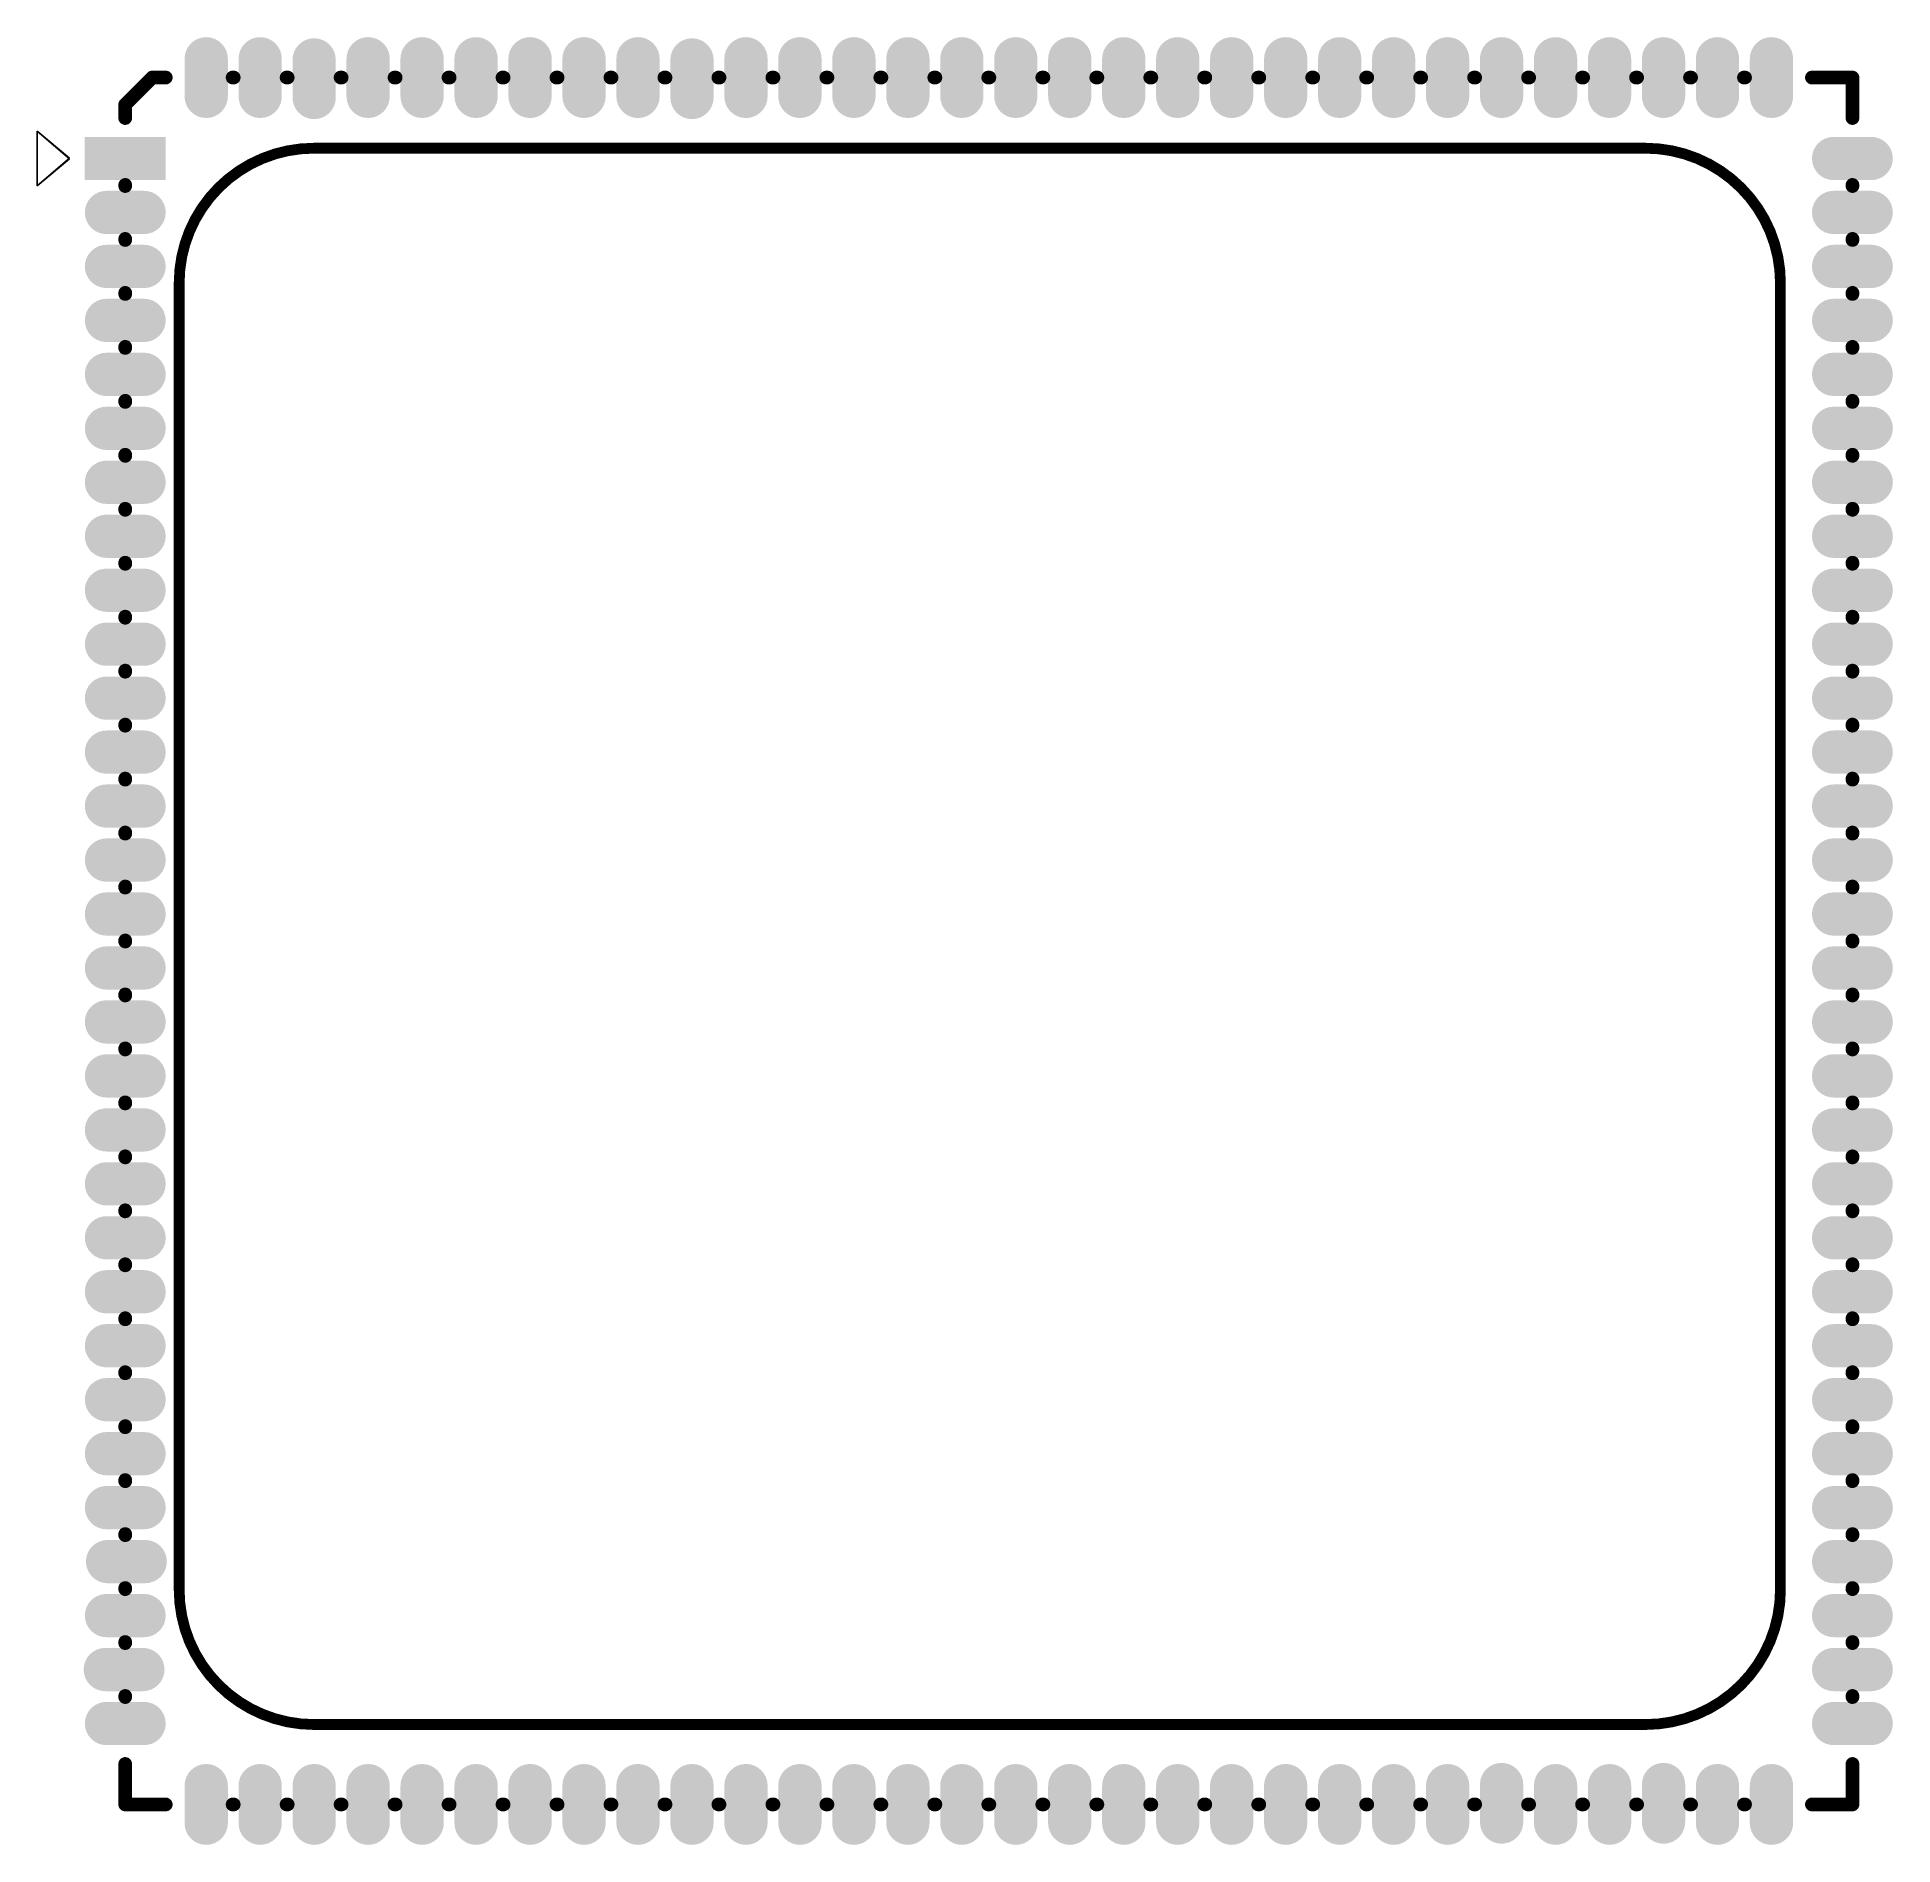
# Model space of a CAD drawing. Header units: inches. Extents: x -17.6 to 16.7, y -16.7 to 16.7.
import ezdxf

# ---------------------------------------------------------------- set-up
doc = ezdxf.new("R2010")
doc.units = ezdxf.units.IN
for name, color, linetype in [('Bottom Overlay', 54, 'Continuous'), ('Keep-Out Layer', 6, 'Continuous'), ('Multi-Layer', 9, 'Continuous'), ('Top Layer', 1, 'Continuous'), ('Top Overlay', 2, 'Continuous'), ('Top Paste', 8, 'Continuous'), ('Top Solder', 216, 'Continuous')]:
    doc.layers.add(name, color=color, linetype=linetype)

msp = doc.modelspace()

# ---------------------------------------------------------------- hatches: boundary and pattern name
at = {"layer": 'Top Layer'}
h = msp.add_hatch(color=1, dxfattribs=at)
edge = h.paths.add_edge_path()
edge.add_arc((-14.5, 16.348), 0.35, 0, 180)
edge.add_line((-14.85, 16.348), (-14.85, 15.651))
edge.add_arc((-14.5, 15.651), 0.35, 180, 360)
edge.add_line((-14.15, 15.651), (-14.15, 16.348))
h = msp.add_hatch(color=1, dxfattribs=at)
edge = h.paths.add_edge_path()
edge.add_arc((-13.5, 15.651), 0.35, 180, 360)
edge.add_line((-13.15, 15.651), (-13.15, 16.348))
edge.add_arc((-13.5, 16.348), 0.35, 0, 180)
edge.add_line((-13.85, 16.348), (-13.85, 15.651))
h = msp.add_hatch(color=1, dxfattribs=at)
edge = h.paths.add_edge_path()
edge.add_arc((-12.5, 15.63), 0.35, 180, 360)
edge.add_line((-12.15, 15.63), (-12.15, 16.327))
edge.add_arc((-12.5, 16.327), 0.35, 0, 180)
edge.add_line((-12.85, 16.327), (-12.85, 15.63))
h = msp.add_hatch(color=1, dxfattribs=at)
edge = h.paths.add_edge_path()
edge.add_arc((-11.5, 15.651), 0.35, 180, 360)
edge.add_line((-11.15, 15.651), (-11.15, 16.348))
edge.add_arc((-11.5, 16.348), 0.35, 0, 180)
edge.add_line((-11.85, 16.348), (-11.85, 15.651))
h = msp.add_hatch(color=1, dxfattribs=at)
edge = h.paths.add_edge_path()
edge.add_arc((-10.5, 15.651), 0.35, 180, 360)
edge.add_line((-10.15, 15.651), (-10.15, 16.348))
edge.add_arc((-10.5, 16.348), 0.35, 0, 180)
edge.add_line((-10.85, 16.348), (-10.85, 15.651))
h = msp.add_hatch(color=1, dxfattribs=at)
edge = h.paths.add_edge_path()
edge.add_arc((-9.5, 15.651), 0.35, 180, 360)
edge.add_line((-9.15, 15.651), (-9.15, 16.348))
edge.add_arc((-9.5, 16.348), 0.35, 0, 180)
edge.add_line((-9.85, 16.348), (-9.85, 15.651))
h = msp.add_hatch(color=1, dxfattribs=at)
edge = h.paths.add_edge_path()
edge.add_arc((-8.5, 15.651), 0.35, 180, 360)
edge.add_line((-8.15, 15.651), (-8.15, 16.348))
edge.add_arc((-8.5, 16.348), 0.35, 0, 180)
edge.add_line((-8.85, 16.348), (-8.85, 15.651))
h = msp.add_hatch(color=1, dxfattribs=at)
edge = h.paths.add_edge_path()
edge.add_arc((-7.5, 15.651), 0.35, 180, 360)
edge.add_line((-7.15, 15.651), (-7.15, 16.348))
edge.add_arc((-7.5, 16.348), 0.35, 0, 180)
edge.add_line((-7.85, 16.348), (-7.85, 15.651))
h = msp.add_hatch(color=1, dxfattribs=at)
edge = h.paths.add_edge_path()
edge.add_arc((-6.5, 15.651), 0.35, 180, 360)
edge.add_line((-6.15, 15.651), (-6.15, 16.348))
edge.add_arc((-6.5, 16.348), 0.35, 0, 180)
edge.add_line((-6.85, 16.348), (-6.85, 15.651))
h = msp.add_hatch(color=1, dxfattribs=at)
edge = h.paths.add_edge_path()
edge.add_arc((-5.5, 15.63), 0.35, 180, 360)
edge.add_line((-5.15, 15.63), (-5.15, 16.327))
edge.add_arc((-5.5, 16.327), 0.35, 0, 180)
edge.add_line((-5.85, 16.327), (-5.85, 15.63))
h = msp.add_hatch(color=1, dxfattribs=at)
edge = h.paths.add_edge_path()
edge.add_arc((-4.5, 15.651), 0.35, 180, 360)
edge.add_line((-4.15, 15.651), (-4.15, 16.348))
edge.add_arc((-4.5, 16.348), 0.35, 0, 180)
edge.add_line((-4.85, 16.348), (-4.85, 15.651))
h = msp.add_hatch(color=1, dxfattribs=at)
edge = h.paths.add_edge_path()
edge.add_arc((-3.5, 15.651), 0.35, 180, 360)
edge.add_line((-3.15, 15.651), (-3.15, 16.348))
edge.add_arc((-3.5, 16.348), 0.35, 0, 180)
edge.add_line((-3.85, 16.348), (-3.85, 15.651))
h = msp.add_hatch(color=1, dxfattribs=at)
edge = h.paths.add_edge_path()
edge.add_arc((-2.5, 15.651), 0.35, 180, 360)
edge.add_line((-2.15, 15.651), (-2.15, 16.348))
edge.add_arc((-2.5, 16.348), 0.35, 0, 180)
edge.add_line((-2.85, 16.348), (-2.85, 15.651))
h = msp.add_hatch(color=1, dxfattribs=at)
edge = h.paths.add_edge_path()
edge.add_arc((-1.5, 15.651), 0.35, 180, 360)
edge.add_line((-1.15, 15.651), (-1.15, 16.348))
edge.add_arc((-1.5, 16.348), 0.35, 0, 180)
edge.add_line((-1.85, 16.348), (-1.85, 15.651))
h = msp.add_hatch(color=1, dxfattribs=at)
edge = h.paths.add_edge_path()
edge.add_arc((-0.5, 15.651), 0.35, 180, 360)
edge.add_line((-0.15, 15.651), (-0.15, 16.348))
edge.add_arc((-0.5, 16.348), 0.35, 0, 180)
edge.add_line((-0.85, 16.348), (-0.85, 15.651))
h = msp.add_hatch(color=1, dxfattribs=at)
edge = h.paths.add_edge_path()
edge.add_arc((0.5, 15.651), 0.35, 180, 360)
edge.add_line((0.85, 15.651), (0.85, 16.348))
edge.add_arc((0.5, 16.348), 0.35, 0, 180)
edge.add_line((0.15, 16.348), (0.15, 15.651))
h = msp.add_hatch(color=1, dxfattribs=at)
edge = h.paths.add_edge_path()
edge.add_arc((1.5, 15.651), 0.35, 180, 360)
edge.add_line((1.85, 15.651), (1.85, 16.348))
edge.add_arc((1.5, 16.348), 0.35, 0, 180)
edge.add_line((1.15, 16.348), (1.15, 15.651))
h = msp.add_hatch(color=1, dxfattribs=at)
edge = h.paths.add_edge_path()
edge.add_arc((2.5, 15.651), 0.35, 180, 360)
edge.add_line((2.85, 15.651), (2.85, 16.348))
edge.add_arc((2.5, 16.348), 0.35, 0, 180)
edge.add_line((2.15, 16.348), (2.15, 15.651))
h = msp.add_hatch(color=1, dxfattribs=at)
edge = h.paths.add_edge_path()
edge.add_arc((3.5, 15.651), 0.35, 180, 360)
edge.add_line((3.85, 15.651), (3.85, 16.348))
edge.add_arc((3.5, 16.348), 0.35, 0, 180)
edge.add_line((3.15, 16.348), (3.15, 15.651))
h = msp.add_hatch(color=1, dxfattribs=at)
edge = h.paths.add_edge_path()
edge.add_arc((4.5, 15.651), 0.35, 180, 360)
edge.add_line((4.85, 15.651), (4.85, 16.348))
edge.add_arc((4.5, 16.348), 0.35, 0, 180)
edge.add_line((4.15, 16.348), (4.15, 15.651))
h = msp.add_hatch(color=1, dxfattribs=at)
edge = h.paths.add_edge_path()
edge.add_arc((5.5, 15.651), 0.35, 180, 360)
edge.add_line((5.85, 15.651), (5.85, 16.348))
edge.add_arc((5.5, 16.348), 0.35, 0, 180)
edge.add_line((5.15, 16.348), (5.15, 15.651))
h = msp.add_hatch(color=1, dxfattribs=at)
edge = h.paths.add_edge_path()
edge.add_arc((6.5, 15.651), 0.35, 180, 360)
edge.add_line((6.85, 15.651), (6.85, 16.348))
edge.add_arc((6.5, 16.348), 0.35, 0, 180)
edge.add_line((6.15, 16.348), (6.15, 15.651))
h = msp.add_hatch(color=1, dxfattribs=at)
edge = h.paths.add_edge_path()
edge.add_arc((7.5, 15.651), 0.35, 180, 360)
edge.add_line((7.85, 15.651), (7.85, 16.348))
edge.add_arc((7.5, 16.348), 0.35, 0, 180)
edge.add_line((7.15, 16.348), (7.15, 15.651))
h = msp.add_hatch(color=1, dxfattribs=at)
edge = h.paths.add_edge_path()
edge.add_arc((8.5, 15.651), 0.35, 180, 360)
edge.add_line((8.85, 15.651), (8.85, 16.348))
edge.add_arc((8.5, 16.348), 0.35, 0, 180)
edge.add_line((8.15, 16.348), (8.15, 15.651))
h = msp.add_hatch(color=1, dxfattribs=at)
edge = h.paths.add_edge_path()
edge.add_arc((9.5, 15.651), 0.35, 180, 360)
edge.add_line((9.85, 15.651), (9.85, 16.348))
edge.add_arc((9.5, 16.348), 0.35, 0, 180)
edge.add_line((9.15, 16.348), (9.15, 15.651))
h = msp.add_hatch(color=1, dxfattribs=at)
edge = h.paths.add_edge_path()
edge.add_arc((10.5, 15.651), 0.35, 180, 360)
edge.add_line((10.85, 15.651), (10.85, 16.348))
edge.add_arc((10.5, 16.348), 0.35, 0, 180)
edge.add_line((10.15, 16.348), (10.15, 15.651))
h = msp.add_hatch(color=1, dxfattribs=at)
edge = h.paths.add_edge_path()
edge.add_arc((11.5, 15.651), 0.35, 180, 360)
edge.add_line((11.85, 15.651), (11.85, 16.348))
edge.add_arc((11.5, 16.348), 0.35, 0, 180)
edge.add_line((11.15, 16.348), (11.15, 15.651))
h = msp.add_hatch(color=1, dxfattribs=at)
edge = h.paths.add_edge_path()
edge.add_arc((12.5, 15.651), 0.35, 180, 360)
edge.add_line((12.85, 15.651), (12.85, 16.348))
edge.add_arc((12.5, 16.348), 0.35, 0, 180)
edge.add_line((12.15, 16.348), (12.15, 15.651))
h = msp.add_hatch(color=1, dxfattribs=at)
edge = h.paths.add_edge_path()
edge.add_arc((13.5, 15.651), 0.35, 180, 360)
edge.add_line((13.85, 15.651), (13.85, 16.348))
edge.add_arc((13.5, 16.348), 0.35, 0, 180)
edge.add_line((13.15, 16.348), (13.15, 15.651))
h = msp.add_hatch(color=1, dxfattribs=at)
edge = h.paths.add_edge_path()
edge.add_arc((14.5, 15.651), 0.35, 180, 360)
edge.add_line((14.85, 15.651), (14.85, 16.348))
edge.add_arc((14.5, 16.348), 0.35, 0, 180)
edge.add_line((14.15, 16.348), (14.15, 15.651))
msp.add_hatch(color=1, dxfattribs=at).paths.add_polyline_path([(-16.698, 14.15), (-16.698, 14.85), (-15.301, 14.85), (-15.301, 14.15)])
h = msp.add_hatch(color=1, dxfattribs=at)
edge = h.paths.add_edge_path()
edge.add_arc((16.348, 14.5), 0.35, 270, 450)
edge.add_line((16.348, 14.85), (15.651, 14.85))
edge.add_arc((15.651, 14.5), 0.35, 90, 270)
edge.add_line((15.651, 14.15), (16.348, 14.15))
h = msp.add_hatch(color=1, dxfattribs=at)
edge = h.paths.add_edge_path()
edge.add_arc((-15.651, 13.5), 0.35, 270, 450)
edge.add_line((-15.651, 13.85), (-16.348, 13.85))
edge.add_arc((-16.348, 13.5), 0.35, 90, 270)
edge.add_line((-16.348, 13.15), (-15.651, 13.15))
h = msp.add_hatch(color=1, dxfattribs=at)
edge = h.paths.add_edge_path()
edge.add_arc((15.651, 13.5), 0.35, 90, 270)
edge.add_line((15.651, 13.15), (16.348, 13.15))
edge.add_arc((16.348, 13.5), 0.35, 270, 450)
edge.add_line((16.348, 13.85), (15.651, 13.85))
h = msp.add_hatch(color=1, dxfattribs=at)
edge = h.paths.add_edge_path()
edge.add_arc((-15.651, 12.5), 0.35, 270, 450)
edge.add_line((-15.651, 12.85), (-16.348, 12.85))
edge.add_arc((-16.348, 12.5), 0.35, 90, 270)
edge.add_line((-16.348, 12.15), (-15.651, 12.15))
h = msp.add_hatch(color=1, dxfattribs=at)
edge = h.paths.add_edge_path()
edge.add_arc((15.651, 12.5), 0.35, 90, 270)
edge.add_line((15.651, 12.15), (16.348, 12.15))
edge.add_arc((16.348, 12.5), 0.35, 270, 450)
edge.add_line((16.348, 12.85), (15.651, 12.85))
h = msp.add_hatch(color=1, dxfattribs=at)
edge = h.paths.add_edge_path()
edge.add_arc((-15.651, 11.5), 0.35, 270, 450)
edge.add_line((-15.651, 11.85), (-16.348, 11.85))
edge.add_arc((-16.348, 11.5), 0.35, 90, 270)
edge.add_line((-16.348, 11.15), (-15.651, 11.15))
h = msp.add_hatch(color=1, dxfattribs=at)
edge = h.paths.add_edge_path()
edge.add_arc((15.651, 11.5), 0.35, 90, 270)
edge.add_line((15.651, 11.15), (16.348, 11.15))
edge.add_arc((16.348, 11.5), 0.35, 270, 450)
edge.add_line((16.348, 11.85), (15.651, 11.85))
h = msp.add_hatch(color=1, dxfattribs=at)
edge = h.paths.add_edge_path()
edge.add_arc((-15.651, 10.5), 0.35, 270, 450)
edge.add_line((-15.651, 10.85), (-16.348, 10.85))
edge.add_arc((-16.348, 10.5), 0.35, 90, 270)
edge.add_line((-16.348, 10.15), (-15.651, 10.15))
h = msp.add_hatch(color=1, dxfattribs=at)
edge = h.paths.add_edge_path()
edge.add_arc((15.651, 10.5), 0.35, 90, 270)
edge.add_line((15.651, 10.15), (16.348, 10.15))
edge.add_arc((16.348, 10.5), 0.35, 270, 450)
edge.add_line((16.348, 10.85), (15.651, 10.85))
h = msp.add_hatch(color=1, dxfattribs=at)
edge = h.paths.add_edge_path()
edge.add_arc((-15.651, 9.5), 0.35, 270, 450)
edge.add_line((-15.651, 9.85), (-16.348, 9.85))
edge.add_arc((-16.348, 9.5), 0.35, 90, 270)
edge.add_line((-16.348, 9.15), (-15.651, 9.15))
h = msp.add_hatch(color=1, dxfattribs=at)
edge = h.paths.add_edge_path()
edge.add_arc((15.651, 9.5), 0.35, 90, 270)
edge.add_line((15.651, 9.15), (16.348, 9.15))
edge.add_arc((16.348, 9.5), 0.35, 270, 450)
edge.add_line((16.348, 9.85), (15.651, 9.85))
h = msp.add_hatch(color=1, dxfattribs=at)
edge = h.paths.add_edge_path()
edge.add_arc((-15.651, 8.5), 0.35, 270, 450)
edge.add_line((-15.651, 8.85), (-16.348, 8.85))
edge.add_arc((-16.348, 8.5), 0.35, 90, 270)
edge.add_line((-16.348, 8.15), (-15.651, 8.15))
h = msp.add_hatch(color=1, dxfattribs=at)
edge = h.paths.add_edge_path()
edge.add_arc((15.651, 8.5), 0.35, 90, 270)
edge.add_line((15.651, 8.15), (16.348, 8.15))
edge.add_arc((16.348, 8.5), 0.35, 270, 450)
edge.add_line((16.348, 8.85), (15.651, 8.85))
h = msp.add_hatch(color=1, dxfattribs=at)
edge = h.paths.add_edge_path()
edge.add_arc((-15.651, 7.5), 0.35, 270, 450)
edge.add_line((-15.651, 7.85), (-16.348, 7.85))
edge.add_arc((-16.348, 7.5), 0.35, 90, 270)
edge.add_line((-16.348, 7.15), (-15.651, 7.15))
h = msp.add_hatch(color=1, dxfattribs=at)
edge = h.paths.add_edge_path()
edge.add_arc((15.651, 7.5), 0.35, 90, 270)
edge.add_line((15.651, 7.15), (16.348, 7.15))
edge.add_arc((16.348, 7.5), 0.35, 270, 450)
edge.add_line((16.348, 7.85), (15.651, 7.85))
h = msp.add_hatch(color=1, dxfattribs=at)
edge = h.paths.add_edge_path()
edge.add_arc((-15.651, 6.5), 0.35, 270, 450)
edge.add_line((-15.651, 6.85), (-16.348, 6.85))
edge.add_arc((-16.348, 6.5), 0.35, 90, 270)
edge.add_line((-16.348, 6.15), (-15.651, 6.15))
h = msp.add_hatch(color=1, dxfattribs=at)
edge = h.paths.add_edge_path()
edge.add_arc((15.651, 6.5), 0.35, 90, 270)
edge.add_line((15.651, 6.15), (16.348, 6.15))
edge.add_arc((16.348, 6.5), 0.35, 270, 450)
edge.add_line((16.348, 6.85), (15.651, 6.85))
h = msp.add_hatch(color=1, dxfattribs=at)
edge = h.paths.add_edge_path()
edge.add_arc((-15.651, 5.5), 0.35, 270, 450)
edge.add_line((-15.651, 5.85), (-16.348, 5.85))
edge.add_arc((-16.348, 5.5), 0.35, 90, 270)
edge.add_line((-16.348, 5.15), (-15.651, 5.15))
h = msp.add_hatch(color=1, dxfattribs=at)
edge = h.paths.add_edge_path()
edge.add_arc((15.651, 5.5), 0.35, 90, 270)
edge.add_line((15.651, 5.15), (16.348, 5.15))
edge.add_arc((16.348, 5.5), 0.35, 270, 450)
edge.add_line((16.348, 5.85), (15.651, 5.85))
h = msp.add_hatch(color=1, dxfattribs=at)
edge = h.paths.add_edge_path()
edge.add_arc((-15.651, 4.5), 0.35, 270, 450)
edge.add_line((-15.651, 4.85), (-16.348, 4.85))
edge.add_arc((-16.348, 4.5), 0.35, 90, 270)
edge.add_line((-16.348, 4.15), (-15.651, 4.15))
h = msp.add_hatch(color=1, dxfattribs=at)
edge = h.paths.add_edge_path()
edge.add_arc((15.651, 4.5), 0.35, 90, 270)
edge.add_line((15.651, 4.15), (16.348, 4.15))
edge.add_arc((16.348, 4.5), 0.35, 270, 450)
edge.add_line((16.348, 4.85), (15.651, 4.85))
h = msp.add_hatch(color=1, dxfattribs=at)
edge = h.paths.add_edge_path()
edge.add_arc((-15.651, 3.5), 0.35, 270, 450)
edge.add_line((-15.651, 3.85), (-16.348, 3.85))
edge.add_arc((-16.348, 3.5), 0.35, 90, 270)
edge.add_line((-16.348, 3.15), (-15.651, 3.15))
h = msp.add_hatch(color=1, dxfattribs=at)
edge = h.paths.add_edge_path()
edge.add_arc((15.651, 3.5), 0.35, 90, 270)
edge.add_line((15.651, 3.15), (16.348, 3.15))
edge.add_arc((16.348, 3.5), 0.35, 270, 450)
edge.add_line((16.348, 3.85), (15.651, 3.85))
h = msp.add_hatch(color=1, dxfattribs=at)
edge = h.paths.add_edge_path()
edge.add_arc((-15.651, 2.5), 0.35, 270, 450)
edge.add_line((-15.651, 2.85), (-16.348, 2.85))
edge.add_arc((-16.348, 2.5), 0.35, 90, 270)
edge.add_line((-16.348, 2.15), (-15.651, 2.15))
h = msp.add_hatch(color=1, dxfattribs=at)
edge = h.paths.add_edge_path()
edge.add_arc((15.651, 2.5), 0.35, 90, 270)
edge.add_line((15.651, 2.15), (16.348, 2.15))
edge.add_arc((16.348, 2.5), 0.35, 270, 450)
edge.add_line((16.348, 2.85), (15.651, 2.85))
h = msp.add_hatch(color=1, dxfattribs=at)
edge = h.paths.add_edge_path()
edge.add_arc((-15.651, 1.5), 0.35, 270, 450)
edge.add_line((-15.651, 1.85), (-16.348, 1.85))
edge.add_arc((-16.348, 1.5), 0.35, 90, 270)
edge.add_line((-16.348, 1.15), (-15.651, 1.15))
h = msp.add_hatch(color=1, dxfattribs=at)
edge = h.paths.add_edge_path()
edge.add_arc((15.651, 1.5), 0.35, 90, 270)
edge.add_line((15.651, 1.15), (16.348, 1.15))
edge.add_arc((16.348, 1.5), 0.35, 270, 450)
edge.add_line((16.348, 1.85), (15.651, 1.85))
h = msp.add_hatch(color=1, dxfattribs=at)
edge = h.paths.add_edge_path()
edge.add_arc((-15.651, 0.5), 0.35, 270, 450)
edge.add_line((-15.651, 0.85), (-16.348, 0.85))
edge.add_arc((-16.348, 0.5), 0.35, 90, 270)
edge.add_line((-16.348, 0.15), (-15.651, 0.15))
h = msp.add_hatch(color=1, dxfattribs=at)
edge = h.paths.add_edge_path()
edge.add_arc((15.651, 0.5), 0.35, 90, 270)
edge.add_line((15.651, 0.15), (16.348, 0.15))
edge.add_arc((16.348, 0.5), 0.35, 270, 450)
edge.add_line((16.348, 0.85), (15.651, 0.85))
h = msp.add_hatch(color=1, dxfattribs=at)
edge = h.paths.add_edge_path()
edge.add_arc((-15.651, -0.5), 0.35, 270, 450)
edge.add_line((-15.651, -0.15), (-16.348, -0.15))
edge.add_arc((-16.348, -0.5), 0.35, 90, 270)
edge.add_line((-16.348, -0.85), (-15.651, -0.85))
h = msp.add_hatch(color=1, dxfattribs=at)
edge = h.paths.add_edge_path()
edge.add_arc((15.651, -0.5), 0.35, 90, 270)
edge.add_line((15.651, -0.85), (16.348, -0.85))
edge.add_arc((16.348, -0.5), 0.35, 270, 450)
edge.add_line((16.348, -0.15), (15.651, -0.15))
h = msp.add_hatch(color=1, dxfattribs=at)
edge = h.paths.add_edge_path()
edge.add_arc((-15.651, -1.5), 0.35, 270, 450)
edge.add_line((-15.651, -1.15), (-16.348, -1.15))
edge.add_arc((-16.348, -1.5), 0.35, 90, 270)
edge.add_line((-16.348, -1.85), (-15.651, -1.85))
h = msp.add_hatch(color=1, dxfattribs=at)
edge = h.paths.add_edge_path()
edge.add_arc((15.651, -1.5), 0.35, 90, 270)
edge.add_line((15.651, -1.85), (16.348, -1.85))
edge.add_arc((16.348, -1.5), 0.35, 270, 450)
edge.add_line((16.348, -1.15), (15.651, -1.15))
h = msp.add_hatch(color=1, dxfattribs=at)
edge = h.paths.add_edge_path()
edge.add_arc((-15.651, -2.5), 0.35, 270, 450)
edge.add_line((-15.651, -2.15), (-16.348, -2.15))
edge.add_arc((-16.348, -2.5), 0.35, 90, 270)
edge.add_line((-16.348, -2.85), (-15.651, -2.85))
h = msp.add_hatch(color=1, dxfattribs=at)
edge = h.paths.add_edge_path()
edge.add_arc((15.651, -2.5), 0.35, 90, 270)
edge.add_line((15.651, -2.85), (16.348, -2.85))
edge.add_arc((16.348, -2.5), 0.35, 270, 450)
edge.add_line((16.348, -2.15), (15.651, -2.15))
h = msp.add_hatch(color=1, dxfattribs=at)
edge = h.paths.add_edge_path()
edge.add_arc((-15.651, -3.5), 0.35, 270, 450)
edge.add_line((-15.651, -3.15), (-16.348, -3.15))
edge.add_arc((-16.348, -3.5), 0.35, 90, 270)
edge.add_line((-16.348, -3.85), (-15.651, -3.85))
h = msp.add_hatch(color=1, dxfattribs=at)
edge = h.paths.add_edge_path()
edge.add_arc((15.651, -3.5), 0.35, 90, 270)
edge.add_line((15.651, -3.85), (16.348, -3.85))
edge.add_arc((16.348, -3.5), 0.35, 270, 450)
edge.add_line((16.348, -3.15), (15.651, -3.15))
h = msp.add_hatch(color=1, dxfattribs=at)
edge = h.paths.add_edge_path()
edge.add_arc((-15.651, -4.5), 0.35, 270, 450)
edge.add_line((-15.651, -4.15), (-16.348, -4.15))
edge.add_arc((-16.348, -4.5), 0.35, 90, 270)
edge.add_line((-16.348, -4.85), (-15.651, -4.85))
h = msp.add_hatch(color=1, dxfattribs=at)
edge = h.paths.add_edge_path()
edge.add_arc((15.651, -4.5), 0.35, 90, 270)
edge.add_line((15.651, -4.85), (16.348, -4.85))
edge.add_arc((16.348, -4.5), 0.35, 270, 450)
edge.add_line((16.348, -4.15), (15.651, -4.15))
h = msp.add_hatch(color=1, dxfattribs=at)
edge = h.paths.add_edge_path()
edge.add_arc((-15.651, -5.5), 0.35, 270, 450)
edge.add_line((-15.651, -5.15), (-16.348, -5.15))
edge.add_arc((-16.348, -5.5), 0.35, 90, 270)
edge.add_line((-16.348, -5.85), (-15.651, -5.85))
h = msp.add_hatch(color=1, dxfattribs=at)
edge = h.paths.add_edge_path()
edge.add_arc((15.651, -5.5), 0.35, 90, 270)
edge.add_line((15.651, -5.85), (16.348, -5.85))
edge.add_arc((16.348, -5.5), 0.35, 270, 450)
edge.add_line((16.348, -5.15), (15.651, -5.15))
h = msp.add_hatch(color=1, dxfattribs=at)
edge = h.paths.add_edge_path()
edge.add_arc((-15.651, -6.5), 0.35, 270, 450)
edge.add_line((-15.651, -6.15), (-16.348, -6.15))
edge.add_arc((-16.348, -6.5), 0.35, 90, 270)
edge.add_line((-16.348, -6.85), (-15.651, -6.85))
h = msp.add_hatch(color=1, dxfattribs=at)
edge = h.paths.add_edge_path()
edge.add_arc((15.651, -6.5), 0.35, 90, 270)
edge.add_line((15.651, -6.85), (16.348, -6.85))
edge.add_arc((16.348, -6.5), 0.35, 270, 450)
edge.add_line((16.348, -6.15), (15.651, -6.15))
h = msp.add_hatch(color=1, dxfattribs=at)
edge = h.paths.add_edge_path()
edge.add_arc((-15.651, -7.5), 0.35, 270, 450)
edge.add_line((-15.651, -7.15), (-16.348, -7.15))
edge.add_arc((-16.348, -7.5), 0.35, 90, 270)
edge.add_line((-16.348, -7.85), (-15.651, -7.85))
h = msp.add_hatch(color=1, dxfattribs=at)
edge = h.paths.add_edge_path()
edge.add_arc((15.651, -7.5), 0.35, 90, 270)
edge.add_line((15.651, -7.85), (16.348, -7.85))
edge.add_arc((16.348, -7.5), 0.35, 270, 450)
edge.add_line((16.348, -7.15), (15.651, -7.15))
h = msp.add_hatch(color=1, dxfattribs=at)
edge = h.paths.add_edge_path()
edge.add_arc((-15.651, -8.5), 0.35, 270, 450)
edge.add_line((-15.651, -8.15), (-16.348, -8.15))
edge.add_arc((-16.348, -8.5), 0.35, 90, 270)
edge.add_line((-16.348, -8.85), (-15.651, -8.85))
h = msp.add_hatch(color=1, dxfattribs=at)
edge = h.paths.add_edge_path()
edge.add_arc((15.651, -8.5), 0.35, 90, 270)
edge.add_line((15.651, -8.85), (16.348, -8.85))
edge.add_arc((16.348, -8.5), 0.35, 270, 450)
edge.add_line((16.348, -8.15), (15.651, -8.15))
h = msp.add_hatch(color=1, dxfattribs=at)
edge = h.paths.add_edge_path()
edge.add_arc((-15.651, -9.5), 0.35, 270, 450)
edge.add_line((-15.651, -9.15), (-16.348, -9.15))
edge.add_arc((-16.348, -9.5), 0.35, 90, 270)
edge.add_line((-16.348, -9.85), (-15.651, -9.85))
h = msp.add_hatch(color=1, dxfattribs=at)
edge = h.paths.add_edge_path()
edge.add_arc((15.651, -9.5), 0.35, 90, 270)
edge.add_line((15.651, -9.85), (16.348, -9.85))
edge.add_arc((16.348, -9.5), 0.35, 270, 450)
edge.add_line((16.348, -9.15), (15.651, -9.15))
h = msp.add_hatch(color=1, dxfattribs=at)
edge = h.paths.add_edge_path()
edge.add_arc((-15.651, -10.5), 0.35, 270, 450)
edge.add_line((-15.651, -10.15), (-16.348, -10.15))
edge.add_arc((-16.348, -10.5), 0.35, 90, 270)
edge.add_line((-16.348, -10.85), (-15.651, -10.85))
h = msp.add_hatch(color=1, dxfattribs=at)
edge = h.paths.add_edge_path()
edge.add_arc((15.651, -10.5), 0.35, 90, 270)
edge.add_line((15.651, -10.85), (16.348, -10.85))
edge.add_arc((16.348, -10.5), 0.35, 270, 450)
edge.add_line((16.348, -10.15), (15.651, -10.15))
h = msp.add_hatch(color=1, dxfattribs=at)
edge = h.paths.add_edge_path()
edge.add_arc((-15.63, -11.5), 0.35, 270, 450)
edge.add_line((-15.63, -11.15), (-16.327, -11.15))
edge.add_arc((-16.327, -11.5), 0.35, 90, 270)
edge.add_line((-16.327, -11.85), (-15.63, -11.85))
h = msp.add_hatch(color=1, dxfattribs=at)
edge = h.paths.add_edge_path()
edge.add_arc((15.651, -11.5), 0.35, 90, 270)
edge.add_line((15.651, -11.85), (16.348, -11.85))
edge.add_arc((16.348, -11.5), 0.35, 270, 450)
edge.add_line((16.348, -11.15), (15.651, -11.15))
h = msp.add_hatch(color=1, dxfattribs=at)
edge = h.paths.add_edge_path()
edge.add_arc((-15.651, -12.5), 0.35, 270, 450)
edge.add_line((-15.651, -12.15), (-16.348, -12.15))
edge.add_arc((-16.348, -12.5), 0.35, 90, 270)
edge.add_line((-16.348, -12.85), (-15.651, -12.85))
h = msp.add_hatch(color=1, dxfattribs=at)
edge = h.paths.add_edge_path()
edge.add_arc((15.651, -12.5), 0.35, 90, 270)
edge.add_line((15.651, -12.85), (16.348, -12.85))
edge.add_arc((16.348, -12.5), 0.35, 270, 450)
edge.add_line((16.348, -12.15), (15.651, -12.15))
h = msp.add_hatch(color=1, dxfattribs=at)
edge = h.paths.add_edge_path()
edge.add_arc((-15.673, -13.5), 0.35, 270, 450)
edge.add_line((-15.673, -13.15), (-16.37, -13.15))
edge.add_arc((-16.37, -13.5), 0.35, 90, 270)
edge.add_line((-16.37, -13.85), (-15.673, -13.85))
h = msp.add_hatch(color=1, dxfattribs=at)
edge = h.paths.add_edge_path()
edge.add_arc((15.651, -13.5), 0.35, 90, 270)
edge.add_line((15.651, -13.85), (16.348, -13.85))
edge.add_arc((16.348, -13.5), 0.35, 270, 450)
edge.add_line((16.348, -13.15), (15.651, -13.15))
h = msp.add_hatch(color=1, dxfattribs=at)
edge = h.paths.add_edge_path()
edge.add_arc((-16.348, -14.5), 0.35, 90, 270)
edge.add_line((-16.348, -14.85), (-15.651, -14.85))
edge.add_arc((-15.651, -14.5), 0.35, 270, 450)
edge.add_line((-15.651, -14.15), (-16.348, -14.15))
h = msp.add_hatch(color=1, dxfattribs=at)
edge = h.paths.add_edge_path()
edge.add_arc((15.651, -14.5), 0.35, 90, 270)
edge.add_line((15.651, -14.85), (16.348, -14.85))
edge.add_arc((16.348, -14.5), 0.35, 270, 450)
edge.add_line((16.348, -14.15), (15.651, -14.15))
h = msp.add_hatch(color=1, dxfattribs=at)
edge = h.paths.add_edge_path()
edge.add_arc((-14.5, -15.651), 0.35, 0, 180)
edge.add_line((-14.85, -15.651), (-14.85, -16.348))
edge.add_arc((-14.5, -16.348), 0.35, 180, 360)
edge.add_line((-14.15, -16.348), (-14.15, -15.651))
h = msp.add_hatch(color=1, dxfattribs=at)
edge = h.paths.add_edge_path()
edge.add_arc((-13.5, -15.651), 0.35, 0, 180)
edge.add_line((-13.85, -15.651), (-13.85, -16.348))
edge.add_arc((-13.5, -16.348), 0.35, 180, 360)
edge.add_line((-13.15, -16.348), (-13.15, -15.651))
h = msp.add_hatch(color=1, dxfattribs=at)
edge = h.paths.add_edge_path()
edge.add_arc((-12.5, -15.651), 0.35, 0, 180)
edge.add_line((-12.85, -15.651), (-12.85, -16.348))
edge.add_arc((-12.5, -16.348), 0.35, 180, 360)
edge.add_line((-12.15, -16.348), (-12.15, -15.651))
h = msp.add_hatch(color=1, dxfattribs=at)
edge = h.paths.add_edge_path()
edge.add_arc((-11.5, -15.651), 0.35, 0, 180)
edge.add_line((-11.85, -15.651), (-11.85, -16.348))
edge.add_arc((-11.5, -16.348), 0.35, 180, 360)
edge.add_line((-11.15, -16.348), (-11.15, -15.651))
h = msp.add_hatch(color=1, dxfattribs=at)
edge = h.paths.add_edge_path()
edge.add_arc((-10.5, -15.651), 0.35, 0, 180)
edge.add_line((-10.85, -15.651), (-10.85, -16.348))
edge.add_arc((-10.5, -16.348), 0.35, 180, 360)
edge.add_line((-10.15, -16.348), (-10.15, -15.651))
h = msp.add_hatch(color=1, dxfattribs=at)
edge = h.paths.add_edge_path()
edge.add_arc((-9.5, -15.651), 0.35, 0, 180)
edge.add_line((-9.85, -15.651), (-9.85, -16.348))
edge.add_arc((-9.5, -16.348), 0.35, 180, 360)
edge.add_line((-9.15, -16.348), (-9.15, -15.651))
h = msp.add_hatch(color=1, dxfattribs=at)
edge = h.paths.add_edge_path()
edge.add_arc((-8.5, -15.651), 0.35, 0, 180)
edge.add_line((-8.85, -15.651), (-8.85, -16.348))
edge.add_arc((-8.5, -16.348), 0.35, 180, 360)
edge.add_line((-8.15, -16.348), (-8.15, -15.651))
h = msp.add_hatch(color=1, dxfattribs=at)
edge = h.paths.add_edge_path()
edge.add_arc((-7.5, -15.651), 0.35, 0, 180)
edge.add_line((-7.85, -15.651), (-7.85, -16.348))
edge.add_arc((-7.5, -16.348), 0.35, 180, 360)
edge.add_line((-7.15, -16.348), (-7.15, -15.651))
h = msp.add_hatch(color=1, dxfattribs=at)
edge = h.paths.add_edge_path()
edge.add_arc((-6.5, -15.651), 0.35, 0, 180)
edge.add_line((-6.85, -15.651), (-6.85, -16.348))
edge.add_arc((-6.5, -16.348), 0.35, 180, 360)
edge.add_line((-6.15, -16.348), (-6.15, -15.651))
h = msp.add_hatch(color=1, dxfattribs=at)
edge = h.paths.add_edge_path()
edge.add_arc((-5.5, -15.651), 0.35, 0, 180)
edge.add_line((-5.85, -15.651), (-5.85, -16.348))
edge.add_arc((-5.5, -16.348), 0.35, 180, 360)
edge.add_line((-5.15, -16.348), (-5.15, -15.651))
h = msp.add_hatch(color=1, dxfattribs=at)
edge = h.paths.add_edge_path()
edge.add_arc((-4.5, -15.651), 0.35, 0, 180)
edge.add_line((-4.85, -15.651), (-4.85, -16.348))
edge.add_arc((-4.5, -16.348), 0.35, 180, 360)
edge.add_line((-4.15, -16.348), (-4.15, -15.651))
h = msp.add_hatch(color=1, dxfattribs=at)
edge = h.paths.add_edge_path()
edge.add_arc((-3.5, -15.651), 0.35, 0, 180)
edge.add_line((-3.85, -15.651), (-3.85, -16.348))
edge.add_arc((-3.5, -16.348), 0.35, 180, 360)
edge.add_line((-3.15, -16.348), (-3.15, -15.651))
h = msp.add_hatch(color=1, dxfattribs=at)
edge = h.paths.add_edge_path()
edge.add_arc((-2.5, -15.651), 0.35, 0, 180)
edge.add_line((-2.85, -15.651), (-2.85, -16.348))
edge.add_arc((-2.5, -16.348), 0.35, 180, 360)
edge.add_line((-2.15, -16.348), (-2.15, -15.651))
h = msp.add_hatch(color=1, dxfattribs=at)
edge = h.paths.add_edge_path()
edge.add_arc((-1.5, -15.651), 0.35, 0, 180)
edge.add_line((-1.85, -15.651), (-1.85, -16.348))
edge.add_arc((-1.5, -16.348), 0.35, 180, 360)
edge.add_line((-1.15, -16.348), (-1.15, -15.651))
h = msp.add_hatch(color=1, dxfattribs=at)
edge = h.paths.add_edge_path()
edge.add_arc((-0.5, -15.651), 0.35, 0, 180)
edge.add_line((-0.85, -15.651), (-0.85, -16.348))
edge.add_arc((-0.5, -16.348), 0.35, 180, 360)
edge.add_line((-0.15, -16.348), (-0.15, -15.651))
h = msp.add_hatch(color=1, dxfattribs=at)
edge = h.paths.add_edge_path()
edge.add_arc((0.5, -15.651), 0.35, 0, 180)
edge.add_line((0.15, -15.651), (0.15, -16.348))
edge.add_arc((0.5, -16.348), 0.35, 180, 360)
edge.add_line((0.85, -16.348), (0.85, -15.651))
h = msp.add_hatch(color=1, dxfattribs=at)
edge = h.paths.add_edge_path()
edge.add_arc((1.5, -15.651), 0.35, 0, 180)
edge.add_line((1.15, -15.651), (1.15, -16.348))
edge.add_arc((1.5, -16.348), 0.35, 180, 360)
edge.add_line((1.85, -16.348), (1.85, -15.651))
h = msp.add_hatch(color=1, dxfattribs=at)
edge = h.paths.add_edge_path()
edge.add_arc((2.5, -15.651), 0.35, 0, 180)
edge.add_line((2.15, -15.651), (2.15, -16.348))
edge.add_arc((2.5, -16.348), 0.35, 180, 360)
edge.add_line((2.85, -16.348), (2.85, -15.651))
h = msp.add_hatch(color=1, dxfattribs=at)
edge = h.paths.add_edge_path()
edge.add_arc((3.5, -15.651), 0.35, 0, 180)
edge.add_line((3.15, -15.651), (3.15, -16.348))
edge.add_arc((3.5, -16.348), 0.35, 180, 360)
edge.add_line((3.85, -16.348), (3.85, -15.651))
h = msp.add_hatch(color=1, dxfattribs=at)
edge = h.paths.add_edge_path()
edge.add_arc((4.5, -15.651), 0.35, 0, 180)
edge.add_line((4.15, -15.651), (4.15, -16.348))
edge.add_arc((4.5, -16.348), 0.35, 180, 360)
edge.add_line((4.85, -16.348), (4.85, -15.651))
h = msp.add_hatch(color=1, dxfattribs=at)
edge = h.paths.add_edge_path()
edge.add_arc((5.5, -15.651), 0.35, 0, 180)
edge.add_line((5.15, -15.651), (5.15, -16.348))
edge.add_arc((5.5, -16.348), 0.35, 180, 360)
edge.add_line((5.85, -16.348), (5.85, -15.651))
h = msp.add_hatch(color=1, dxfattribs=at)
edge = h.paths.add_edge_path()
edge.add_arc((6.5, -15.651), 0.35, 0, 180)
edge.add_line((6.15, -15.651), (6.15, -16.348))
edge.add_arc((6.5, -16.348), 0.35, 180, 360)
edge.add_line((6.85, -16.348), (6.85, -15.651))
h = msp.add_hatch(color=1, dxfattribs=at)
edge = h.paths.add_edge_path()
edge.add_arc((7.5, -15.651), 0.35, 0, 180)
edge.add_line((7.15, -15.651), (7.15, -16.348))
edge.add_arc((7.5, -16.348), 0.35, 180, 360)
edge.add_line((7.85, -16.348), (7.85, -15.651))
h = msp.add_hatch(color=1, dxfattribs=at)
edge = h.paths.add_edge_path()
edge.add_arc((8.5, -15.651), 0.35, 0, 180)
edge.add_line((8.15, -15.651), (8.15, -16.348))
edge.add_arc((8.5, -16.348), 0.35, 180, 360)
edge.add_line((8.85, -16.348), (8.85, -15.651))
h = msp.add_hatch(color=1, dxfattribs=at)
edge = h.paths.add_edge_path()
edge.add_arc((9.5, -15.63), 0.35, 0, 180)
edge.add_line((9.15, -15.63), (9.15, -16.327))
edge.add_arc((9.5, -16.327), 0.35, 180, 360)
edge.add_line((9.85, -16.327), (9.85, -15.63))
h = msp.add_hatch(color=1, dxfattribs=at)
edge = h.paths.add_edge_path()
edge.add_arc((10.5, -15.651), 0.35, 0, 180)
edge.add_line((10.15, -15.651), (10.15, -16.348))
edge.add_arc((10.5, -16.348), 0.35, 180, 360)
edge.add_line((10.85, -16.348), (10.85, -15.651))
h = msp.add_hatch(color=1, dxfattribs=at)
edge = h.paths.add_edge_path()
edge.add_arc((11.5, -15.651), 0.35, 0, 180)
edge.add_line((11.15, -15.651), (11.15, -16.348))
edge.add_arc((11.5, -16.348), 0.35, 180, 360)
edge.add_line((11.85, -16.348), (11.85, -15.651))
h = msp.add_hatch(color=1, dxfattribs=at)
edge = h.paths.add_edge_path()
edge.add_arc((12.5, -15.63), 0.35, 0, 180)
edge.add_line((12.15, -15.63), (12.15, -16.327))
edge.add_arc((12.5, -16.327), 0.35, 180, 360)
edge.add_line((12.85, -16.327), (12.85, -15.63))
h = msp.add_hatch(color=1, dxfattribs=at)
edge = h.paths.add_edge_path()
edge.add_arc((13.5, -15.651), 0.35, 0, 180)
edge.add_line((13.15, -15.651), (13.15, -16.348))
edge.add_arc((13.5, -16.348), 0.35, 180, 360)
edge.add_line((13.85, -16.348), (13.85, -15.651))
h = msp.add_hatch(color=1, dxfattribs=at)
edge = h.paths.add_edge_path()
edge.add_arc((14.5, -16.348), 0.35, 180, 360)
edge.add_line((14.85, -16.348), (14.85, -15.651))
edge.add_arc((14.5, -15.651), 0.35, 0, 180)
edge.add_line((14.15, -15.651), (14.15, -16.348))
at = {"layer": 'Top Paste'}
h = msp.add_hatch(color=8, dxfattribs=at)
edge = h.paths.add_edge_path()
edge.add_arc((-14.5, 16.348), 0.35, 0, 180)
edge.add_line((-14.85, 16.348), (-14.85, 15.651))
edge.add_arc((-14.5, 15.651), 0.35, 180, 360)
edge.add_line((-14.15, 15.651), (-14.15, 16.348))
h = msp.add_hatch(color=8, dxfattribs=at)
edge = h.paths.add_edge_path()
edge.add_arc((-13.5, 15.651), 0.35, 180, 360)
edge.add_line((-13.15, 15.651), (-13.15, 16.348))
edge.add_arc((-13.5, 16.348), 0.35, 0, 180)
edge.add_line((-13.85, 16.348), (-13.85, 15.651))
h = msp.add_hatch(color=8, dxfattribs=at)
edge = h.paths.add_edge_path()
edge.add_arc((-12.5, 15.63), 0.35, 180, 360)
edge.add_line((-12.15, 15.63), (-12.15, 16.327))
edge.add_arc((-12.5, 16.327), 0.35, 0, 180)
edge.add_line((-12.85, 16.327), (-12.85, 15.63))
h = msp.add_hatch(color=8, dxfattribs=at)
edge = h.paths.add_edge_path()
edge.add_arc((-11.5, 15.651), 0.35, 180, 360)
edge.add_line((-11.15, 15.651), (-11.15, 16.348))
edge.add_arc((-11.5, 16.348), 0.35, 0, 180)
edge.add_line((-11.85, 16.348), (-11.85, 15.651))
h = msp.add_hatch(color=8, dxfattribs=at)
edge = h.paths.add_edge_path()
edge.add_arc((-10.5, 15.651), 0.35, 180, 360)
edge.add_line((-10.15, 15.651), (-10.15, 16.348))
edge.add_arc((-10.5, 16.348), 0.35, 0, 180)
edge.add_line((-10.85, 16.348), (-10.85, 15.651))
h = msp.add_hatch(color=8, dxfattribs=at)
edge = h.paths.add_edge_path()
edge.add_arc((-9.5, 15.651), 0.35, 180, 360)
edge.add_line((-9.15, 15.651), (-9.15, 16.348))
edge.add_arc((-9.5, 16.348), 0.35, 0, 180)
edge.add_line((-9.85, 16.348), (-9.85, 15.651))
h = msp.add_hatch(color=8, dxfattribs=at)
edge = h.paths.add_edge_path()
edge.add_arc((-8.5, 15.651), 0.35, 180, 360)
edge.add_line((-8.15, 15.651), (-8.15, 16.348))
edge.add_arc((-8.5, 16.348), 0.35, 0, 180)
edge.add_line((-8.85, 16.348), (-8.85, 15.651))
h = msp.add_hatch(color=8, dxfattribs=at)
edge = h.paths.add_edge_path()
edge.add_arc((-7.5, 15.651), 0.35, 180, 360)
edge.add_line((-7.15, 15.651), (-7.15, 16.348))
edge.add_arc((-7.5, 16.348), 0.35, 0, 180)
edge.add_line((-7.85, 16.348), (-7.85, 15.651))
h = msp.add_hatch(color=8, dxfattribs=at)
edge = h.paths.add_edge_path()
edge.add_arc((-6.5, 15.651), 0.35, 180, 360)
edge.add_line((-6.15, 15.651), (-6.15, 16.348))
edge.add_arc((-6.5, 16.348), 0.35, 0, 180)
edge.add_line((-6.85, 16.348), (-6.85, 15.651))
h = msp.add_hatch(color=8, dxfattribs=at)
edge = h.paths.add_edge_path()
edge.add_arc((-5.5, 15.63), 0.35, 180, 360)
edge.add_line((-5.15, 15.63), (-5.15, 16.327))
edge.add_arc((-5.5, 16.327), 0.35, 0, 180)
edge.add_line((-5.85, 16.327), (-5.85, 15.63))
h = msp.add_hatch(color=8, dxfattribs=at)
edge = h.paths.add_edge_path()
edge.add_arc((-4.5, 15.651), 0.35, 180, 360)
edge.add_line((-4.15, 15.651), (-4.15, 16.348))
edge.add_arc((-4.5, 16.348), 0.35, 0, 180)
edge.add_line((-4.85, 16.348), (-4.85, 15.651))
h = msp.add_hatch(color=8, dxfattribs=at)
edge = h.paths.add_edge_path()
edge.add_arc((-3.5, 15.651), 0.35, 180, 360)
edge.add_line((-3.15, 15.651), (-3.15, 16.348))
edge.add_arc((-3.5, 16.348), 0.35, 0, 180)
edge.add_line((-3.85, 16.348), (-3.85, 15.651))
h = msp.add_hatch(color=8, dxfattribs=at)
edge = h.paths.add_edge_path()
edge.add_arc((-2.5, 15.651), 0.35, 180, 360)
edge.add_line((-2.15, 15.651), (-2.15, 16.348))
edge.add_arc((-2.5, 16.348), 0.35, 0, 180)
edge.add_line((-2.85, 16.348), (-2.85, 15.651))
h = msp.add_hatch(color=8, dxfattribs=at)
edge = h.paths.add_edge_path()
edge.add_arc((-1.5, 15.651), 0.35, 180, 360)
edge.add_line((-1.15, 15.651), (-1.15, 16.348))
edge.add_arc((-1.5, 16.348), 0.35, 0, 180)
edge.add_line((-1.85, 16.348), (-1.85, 15.651))
h = msp.add_hatch(color=8, dxfattribs=at)
edge = h.paths.add_edge_path()
edge.add_arc((-0.5, 15.651), 0.35, 180, 360)
edge.add_line((-0.15, 15.651), (-0.15, 16.348))
edge.add_arc((-0.5, 16.348), 0.35, 0, 180)
edge.add_line((-0.85, 16.348), (-0.85, 15.651))
h = msp.add_hatch(color=8, dxfattribs=at)
edge = h.paths.add_edge_path()
edge.add_arc((0.5, 15.651), 0.35, 180, 360)
edge.add_line((0.85, 15.651), (0.85, 16.348))
edge.add_arc((0.5, 16.348), 0.35, 0, 180)
edge.add_line((0.15, 16.348), (0.15, 15.651))
h = msp.add_hatch(color=8, dxfattribs=at)
edge = h.paths.add_edge_path()
edge.add_arc((1.5, 15.651), 0.35, 180, 360)
edge.add_line((1.85, 15.651), (1.85, 16.348))
edge.add_arc((1.5, 16.348), 0.35, 0, 180)
edge.add_line((1.15, 16.348), (1.15, 15.651))
h = msp.add_hatch(color=8, dxfattribs=at)
edge = h.paths.add_edge_path()
edge.add_arc((2.5, 15.651), 0.35, 180, 360)
edge.add_line((2.85, 15.651), (2.85, 16.348))
edge.add_arc((2.5, 16.348), 0.35, 0, 180)
edge.add_line((2.15, 16.348), (2.15, 15.651))
h = msp.add_hatch(color=8, dxfattribs=at)
edge = h.paths.add_edge_path()
edge.add_arc((3.5, 15.651), 0.35, 180, 360)
edge.add_line((3.85, 15.651), (3.85, 16.348))
edge.add_arc((3.5, 16.348), 0.35, 0, 180)
edge.add_line((3.15, 16.348), (3.15, 15.651))
h = msp.add_hatch(color=8, dxfattribs=at)
edge = h.paths.add_edge_path()
edge.add_arc((4.5, 15.651), 0.35, 180, 360)
edge.add_line((4.85, 15.651), (4.85, 16.348))
edge.add_arc((4.5, 16.348), 0.35, 0, 180)
edge.add_line((4.15, 16.348), (4.15, 15.651))
h = msp.add_hatch(color=8, dxfattribs=at)
edge = h.paths.add_edge_path()
edge.add_arc((5.5, 15.651), 0.35, 180, 360)
edge.add_line((5.85, 15.651), (5.85, 16.348))
edge.add_arc((5.5, 16.348), 0.35, 0, 180)
edge.add_line((5.15, 16.348), (5.15, 15.651))
h = msp.add_hatch(color=8, dxfattribs=at)
edge = h.paths.add_edge_path()
edge.add_arc((6.5, 15.651), 0.35, 180, 360)
edge.add_line((6.85, 15.651), (6.85, 16.348))
edge.add_arc((6.5, 16.348), 0.35, 0, 180)
edge.add_line((6.15, 16.348), (6.15, 15.651))
h = msp.add_hatch(color=8, dxfattribs=at)
edge = h.paths.add_edge_path()
edge.add_arc((7.5, 15.651), 0.35, 180, 360)
edge.add_line((7.85, 15.651), (7.85, 16.348))
edge.add_arc((7.5, 16.348), 0.35, 0, 180)
edge.add_line((7.15, 16.348), (7.15, 15.651))
h = msp.add_hatch(color=8, dxfattribs=at)
edge = h.paths.add_edge_path()
edge.add_arc((8.5, 15.651), 0.35, 180, 360)
edge.add_line((8.85, 15.651), (8.85, 16.348))
edge.add_arc((8.5, 16.348), 0.35, 0, 180)
edge.add_line((8.15, 16.348), (8.15, 15.651))
h = msp.add_hatch(color=8, dxfattribs=at)
edge = h.paths.add_edge_path()
edge.add_arc((9.5, 15.651), 0.35, 180, 360)
edge.add_line((9.85, 15.651), (9.85, 16.348))
edge.add_arc((9.5, 16.348), 0.35, 0, 180)
edge.add_line((9.15, 16.348), (9.15, 15.651))
h = msp.add_hatch(color=8, dxfattribs=at)
edge = h.paths.add_edge_path()
edge.add_arc((10.5, 15.651), 0.35, 180, 360)
edge.add_line((10.85, 15.651), (10.85, 16.348))
edge.add_arc((10.5, 16.348), 0.35, 0, 180)
edge.add_line((10.15, 16.348), (10.15, 15.651))
h = msp.add_hatch(color=8, dxfattribs=at)
edge = h.paths.add_edge_path()
edge.add_arc((11.5, 15.651), 0.35, 180, 360)
edge.add_line((11.85, 15.651), (11.85, 16.348))
edge.add_arc((11.5, 16.348), 0.35, 0, 180)
edge.add_line((11.15, 16.348), (11.15, 15.651))
h = msp.add_hatch(color=8, dxfattribs=at)
edge = h.paths.add_edge_path()
edge.add_arc((12.5, 15.651), 0.35, 180, 360)
edge.add_line((12.85, 15.651), (12.85, 16.348))
edge.add_arc((12.5, 16.348), 0.35, 0, 180)
edge.add_line((12.15, 16.348), (12.15, 15.651))
h = msp.add_hatch(color=8, dxfattribs=at)
edge = h.paths.add_edge_path()
edge.add_arc((13.5, 15.651), 0.35, 180, 360)
edge.add_line((13.85, 15.651), (13.85, 16.348))
edge.add_arc((13.5, 16.348), 0.35, 0, 180)
edge.add_line((13.15, 16.348), (13.15, 15.651))
h = msp.add_hatch(color=8, dxfattribs=at)
edge = h.paths.add_edge_path()
edge.add_arc((14.5, 15.651), 0.35, 180, 360)
edge.add_line((14.85, 15.651), (14.85, 16.348))
edge.add_arc((14.5, 16.348), 0.35, 0, 180)
edge.add_line((14.15, 16.348), (14.15, 15.651))
msp.add_hatch(color=8, dxfattribs=at).paths.add_polyline_path([(-16.698, 14.15), (-16.698, 14.85), (-15.301, 14.85), (-15.301, 14.15)])
h = msp.add_hatch(color=8, dxfattribs=at)
edge = h.paths.add_edge_path()
edge.add_arc((16.348, 14.5), 0.35, 270, 450)
edge.add_line((16.348, 14.85), (15.651, 14.85))
edge.add_arc((15.651, 14.5), 0.35, 90, 270)
edge.add_line((15.651, 14.15), (16.348, 14.15))
h = msp.add_hatch(color=8, dxfattribs=at)
edge = h.paths.add_edge_path()
edge.add_arc((-15.651, 13.5), 0.35, 270, 450)
edge.add_line((-15.651, 13.85), (-16.348, 13.85))
edge.add_arc((-16.348, 13.5), 0.35, 90, 270)
edge.add_line((-16.348, 13.15), (-15.651, 13.15))
h = msp.add_hatch(color=8, dxfattribs=at)
edge = h.paths.add_edge_path()
edge.add_arc((15.651, 13.5), 0.35, 90, 270)
edge.add_line((15.651, 13.15), (16.348, 13.15))
edge.add_arc((16.348, 13.5), 0.35, 270, 450)
edge.add_line((16.348, 13.85), (15.651, 13.85))
h = msp.add_hatch(color=8, dxfattribs=at)
edge = h.paths.add_edge_path()
edge.add_arc((-15.651, 12.5), 0.35, 270, 450)
edge.add_line((-15.651, 12.85), (-16.348, 12.85))
edge.add_arc((-16.348, 12.5), 0.35, 90, 270)
edge.add_line((-16.348, 12.15), (-15.651, 12.15))
h = msp.add_hatch(color=8, dxfattribs=at)
edge = h.paths.add_edge_path()
edge.add_arc((15.651, 12.5), 0.35, 90, 270)
edge.add_line((15.651, 12.15), (16.348, 12.15))
edge.add_arc((16.348, 12.5), 0.35, 270, 450)
edge.add_line((16.348, 12.85), (15.651, 12.85))
h = msp.add_hatch(color=8, dxfattribs=at)
edge = h.paths.add_edge_path()
edge.add_arc((-15.651, 11.5), 0.35, 270, 450)
edge.add_line((-15.651, 11.85), (-16.348, 11.85))
edge.add_arc((-16.348, 11.5), 0.35, 90, 270)
edge.add_line((-16.348, 11.15), (-15.651, 11.15))
h = msp.add_hatch(color=8, dxfattribs=at)
edge = h.paths.add_edge_path()
edge.add_arc((15.651, 11.5), 0.35, 90, 270)
edge.add_line((15.651, 11.15), (16.348, 11.15))
edge.add_arc((16.348, 11.5), 0.35, 270, 450)
edge.add_line((16.348, 11.85), (15.651, 11.85))
h = msp.add_hatch(color=8, dxfattribs=at)
edge = h.paths.add_edge_path()
edge.add_arc((-15.651, 10.5), 0.35, 270, 450)
edge.add_line((-15.651, 10.85), (-16.348, 10.85))
edge.add_arc((-16.348, 10.5), 0.35, 90, 270)
edge.add_line((-16.348, 10.15), (-15.651, 10.15))
h = msp.add_hatch(color=8, dxfattribs=at)
edge = h.paths.add_edge_path()
edge.add_arc((15.651, 10.5), 0.35, 90, 270)
edge.add_line((15.651, 10.15), (16.348, 10.15))
edge.add_arc((16.348, 10.5), 0.35, 270, 450)
edge.add_line((16.348, 10.85), (15.651, 10.85))
h = msp.add_hatch(color=8, dxfattribs=at)
edge = h.paths.add_edge_path()
edge.add_arc((-15.651, 9.5), 0.35, 270, 450)
edge.add_line((-15.651, 9.85), (-16.348, 9.85))
edge.add_arc((-16.348, 9.5), 0.35, 90, 270)
edge.add_line((-16.348, 9.15), (-15.651, 9.15))
h = msp.add_hatch(color=8, dxfattribs=at)
edge = h.paths.add_edge_path()
edge.add_arc((15.651, 9.5), 0.35, 90, 270)
edge.add_line((15.651, 9.15), (16.348, 9.15))
edge.add_arc((16.348, 9.5), 0.35, 270, 450)
edge.add_line((16.348, 9.85), (15.651, 9.85))
h = msp.add_hatch(color=8, dxfattribs=at)
edge = h.paths.add_edge_path()
edge.add_arc((-15.651, 8.5), 0.35, 270, 450)
edge.add_line((-15.651, 8.85), (-16.348, 8.85))
edge.add_arc((-16.348, 8.5), 0.35, 90, 270)
edge.add_line((-16.348, 8.15), (-15.651, 8.15))
h = msp.add_hatch(color=8, dxfattribs=at)
edge = h.paths.add_edge_path()
edge.add_arc((15.651, 8.5), 0.35, 90, 270)
edge.add_line((15.651, 8.15), (16.348, 8.15))
edge.add_arc((16.348, 8.5), 0.35, 270, 450)
edge.add_line((16.348, 8.85), (15.651, 8.85))
h = msp.add_hatch(color=8, dxfattribs=at)
edge = h.paths.add_edge_path()
edge.add_arc((-15.651, 7.5), 0.35, 270, 450)
edge.add_line((-15.651, 7.85), (-16.348, 7.85))
edge.add_arc((-16.348, 7.5), 0.35, 90, 270)
edge.add_line((-16.348, 7.15), (-15.651, 7.15))
h = msp.add_hatch(color=8, dxfattribs=at)
edge = h.paths.add_edge_path()
edge.add_arc((15.651, 7.5), 0.35, 90, 270)
edge.add_line((15.651, 7.15), (16.348, 7.15))
edge.add_arc((16.348, 7.5), 0.35, 270, 450)
edge.add_line((16.348, 7.85), (15.651, 7.85))
h = msp.add_hatch(color=8, dxfattribs=at)
edge = h.paths.add_edge_path()
edge.add_arc((-15.651, 6.5), 0.35, 270, 450)
edge.add_line((-15.651, 6.85), (-16.348, 6.85))
edge.add_arc((-16.348, 6.5), 0.35, 90, 270)
edge.add_line((-16.348, 6.15), (-15.651, 6.15))
h = msp.add_hatch(color=8, dxfattribs=at)
edge = h.paths.add_edge_path()
edge.add_arc((15.651, 6.5), 0.35, 90, 270)
edge.add_line((15.651, 6.15), (16.348, 6.15))
edge.add_arc((16.348, 6.5), 0.35, 270, 450)
edge.add_line((16.348, 6.85), (15.651, 6.85))
h = msp.add_hatch(color=8, dxfattribs=at)
edge = h.paths.add_edge_path()
edge.add_arc((-15.651, 5.5), 0.35, 270, 450)
edge.add_line((-15.651, 5.85), (-16.348, 5.85))
edge.add_arc((-16.348, 5.5), 0.35, 90, 270)
edge.add_line((-16.348, 5.15), (-15.651, 5.15))
h = msp.add_hatch(color=8, dxfattribs=at)
edge = h.paths.add_edge_path()
edge.add_arc((15.651, 5.5), 0.35, 90, 270)
edge.add_line((15.651, 5.15), (16.348, 5.15))
edge.add_arc((16.348, 5.5), 0.35, 270, 450)
edge.add_line((16.348, 5.85), (15.651, 5.85))
h = msp.add_hatch(color=8, dxfattribs=at)
edge = h.paths.add_edge_path()
edge.add_arc((-15.651, 4.5), 0.35, 270, 450)
edge.add_line((-15.651, 4.85), (-16.348, 4.85))
edge.add_arc((-16.348, 4.5), 0.35, 90, 270)
edge.add_line((-16.348, 4.15), (-15.651, 4.15))
h = msp.add_hatch(color=8, dxfattribs=at)
edge = h.paths.add_edge_path()
edge.add_arc((15.651, 4.5), 0.35, 90, 270)
edge.add_line((15.651, 4.15), (16.348, 4.15))
edge.add_arc((16.348, 4.5), 0.35, 270, 450)
edge.add_line((16.348, 4.85), (15.651, 4.85))
h = msp.add_hatch(color=8, dxfattribs=at)
edge = h.paths.add_edge_path()
edge.add_arc((-15.651, 3.5), 0.35, 270, 450)
edge.add_line((-15.651, 3.85), (-16.348, 3.85))
edge.add_arc((-16.348, 3.5), 0.35, 90, 270)
edge.add_line((-16.348, 3.15), (-15.651, 3.15))
h = msp.add_hatch(color=8, dxfattribs=at)
edge = h.paths.add_edge_path()
edge.add_arc((15.651, 3.5), 0.35, 90, 270)
edge.add_line((15.651, 3.15), (16.348, 3.15))
edge.add_arc((16.348, 3.5), 0.35, 270, 450)
edge.add_line((16.348, 3.85), (15.651, 3.85))
h = msp.add_hatch(color=8, dxfattribs=at)
edge = h.paths.add_edge_path()
edge.add_arc((-15.651, 2.5), 0.35, 270, 450)
edge.add_line((-15.651, 2.85), (-16.348, 2.85))
edge.add_arc((-16.348, 2.5), 0.35, 90, 270)
edge.add_line((-16.348, 2.15), (-15.651, 2.15))
h = msp.add_hatch(color=8, dxfattribs=at)
edge = h.paths.add_edge_path()
edge.add_arc((15.651, 2.5), 0.35, 90, 270)
edge.add_line((15.651, 2.15), (16.348, 2.15))
edge.add_arc((16.348, 2.5), 0.35, 270, 450)
edge.add_line((16.348, 2.85), (15.651, 2.85))
h = msp.add_hatch(color=8, dxfattribs=at)
edge = h.paths.add_edge_path()
edge.add_arc((-15.651, 1.5), 0.35, 270, 450)
edge.add_line((-15.651, 1.85), (-16.348, 1.85))
edge.add_arc((-16.348, 1.5), 0.35, 90, 270)
edge.add_line((-16.348, 1.15), (-15.651, 1.15))
h = msp.add_hatch(color=8, dxfattribs=at)
edge = h.paths.add_edge_path()
edge.add_arc((15.651, 1.5), 0.35, 90, 270)
edge.add_line((15.651, 1.15), (16.348, 1.15))
edge.add_arc((16.348, 1.5), 0.35, 270, 450)
edge.add_line((16.348, 1.85), (15.651, 1.85))
h = msp.add_hatch(color=8, dxfattribs=at)
edge = h.paths.add_edge_path()
edge.add_arc((-15.651, 0.5), 0.35, 270, 450)
edge.add_line((-15.651, 0.85), (-16.348, 0.85))
edge.add_arc((-16.348, 0.5), 0.35, 90, 270)
edge.add_line((-16.348, 0.15), (-15.651, 0.15))
h = msp.add_hatch(color=8, dxfattribs=at)
edge = h.paths.add_edge_path()
edge.add_arc((15.651, 0.5), 0.35, 90, 270)
edge.add_line((15.651, 0.15), (16.348, 0.15))
edge.add_arc((16.348, 0.5), 0.35, 270, 450)
edge.add_line((16.348, 0.85), (15.651, 0.85))
h = msp.add_hatch(color=8, dxfattribs=at)
edge = h.paths.add_edge_path()
edge.add_arc((-15.651, -0.5), 0.35, 270, 450)
edge.add_line((-15.651, -0.15), (-16.348, -0.15))
edge.add_arc((-16.348, -0.5), 0.35, 90, 270)
edge.add_line((-16.348, -0.85), (-15.651, -0.85))
h = msp.add_hatch(color=8, dxfattribs=at)
edge = h.paths.add_edge_path()
edge.add_arc((15.651, -0.5), 0.35, 90, 270)
edge.add_line((15.651, -0.85), (16.348, -0.85))
edge.add_arc((16.348, -0.5), 0.35, 270, 450)
edge.add_line((16.348, -0.15), (15.651, -0.15))
h = msp.add_hatch(color=8, dxfattribs=at)
edge = h.paths.add_edge_path()
edge.add_arc((-15.651, -1.5), 0.35, 270, 450)
edge.add_line((-15.651, -1.15), (-16.348, -1.15))
edge.add_arc((-16.348, -1.5), 0.35, 90, 270)
edge.add_line((-16.348, -1.85), (-15.651, -1.85))
h = msp.add_hatch(color=8, dxfattribs=at)
edge = h.paths.add_edge_path()
edge.add_arc((15.651, -1.5), 0.35, 90, 270)
edge.add_line((15.651, -1.85), (16.348, -1.85))
edge.add_arc((16.348, -1.5), 0.35, 270, 450)
edge.add_line((16.348, -1.15), (15.651, -1.15))
h = msp.add_hatch(color=8, dxfattribs=at)
edge = h.paths.add_edge_path()
edge.add_arc((-15.651, -2.5), 0.35, 270, 450)
edge.add_line((-15.651, -2.15), (-16.348, -2.15))
edge.add_arc((-16.348, -2.5), 0.35, 90, 270)
edge.add_line((-16.348, -2.85), (-15.651, -2.85))
h = msp.add_hatch(color=8, dxfattribs=at)
edge = h.paths.add_edge_path()
edge.add_arc((15.651, -2.5), 0.35, 90, 270)
edge.add_line((15.651, -2.85), (16.348, -2.85))
edge.add_arc((16.348, -2.5), 0.35, 270, 450)
edge.add_line((16.348, -2.15), (15.651, -2.15))
h = msp.add_hatch(color=8, dxfattribs=at)
edge = h.paths.add_edge_path()
edge.add_arc((-15.651, -3.5), 0.35, 270, 450)
edge.add_line((-15.651, -3.15), (-16.348, -3.15))
edge.add_arc((-16.348, -3.5), 0.35, 90, 270)
edge.add_line((-16.348, -3.85), (-15.651, -3.85))
h = msp.add_hatch(color=8, dxfattribs=at)
edge = h.paths.add_edge_path()
edge.add_arc((15.651, -3.5), 0.35, 90, 270)
edge.add_line((15.651, -3.85), (16.348, -3.85))
edge.add_arc((16.348, -3.5), 0.35, 270, 450)
edge.add_line((16.348, -3.15), (15.651, -3.15))
h = msp.add_hatch(color=8, dxfattribs=at)
edge = h.paths.add_edge_path()
edge.add_arc((-15.651, -4.5), 0.35, 270, 450)
edge.add_line((-15.651, -4.15), (-16.348, -4.15))
edge.add_arc((-16.348, -4.5), 0.35, 90, 270)
edge.add_line((-16.348, -4.85), (-15.651, -4.85))
h = msp.add_hatch(color=8, dxfattribs=at)
edge = h.paths.add_edge_path()
edge.add_arc((15.651, -4.5), 0.35, 90, 270)
edge.add_line((15.651, -4.85), (16.348, -4.85))
edge.add_arc((16.348, -4.5), 0.35, 270, 450)
edge.add_line((16.348, -4.15), (15.651, -4.15))
h = msp.add_hatch(color=8, dxfattribs=at)
edge = h.paths.add_edge_path()
edge.add_arc((-15.651, -5.5), 0.35, 270, 450)
edge.add_line((-15.651, -5.15), (-16.348, -5.15))
edge.add_arc((-16.348, -5.5), 0.35, 90, 270)
edge.add_line((-16.348, -5.85), (-15.651, -5.85))
h = msp.add_hatch(color=8, dxfattribs=at)
edge = h.paths.add_edge_path()
edge.add_arc((15.651, -5.5), 0.35, 90, 270)
edge.add_line((15.651, -5.85), (16.348, -5.85))
edge.add_arc((16.348, -5.5), 0.35, 270, 450)
edge.add_line((16.348, -5.15), (15.651, -5.15))
h = msp.add_hatch(color=8, dxfattribs=at)
edge = h.paths.add_edge_path()
edge.add_arc((-15.651, -6.5), 0.35, 270, 450)
edge.add_line((-15.651, -6.15), (-16.348, -6.15))
edge.add_arc((-16.348, -6.5), 0.35, 90, 270)
edge.add_line((-16.348, -6.85), (-15.651, -6.85))
h = msp.add_hatch(color=8, dxfattribs=at)
edge = h.paths.add_edge_path()
edge.add_arc((15.651, -6.5), 0.35, 90, 270)
edge.add_line((15.651, -6.85), (16.348, -6.85))
edge.add_arc((16.348, -6.5), 0.35, 270, 450)
edge.add_line((16.348, -6.15), (15.651, -6.15))
h = msp.add_hatch(color=8, dxfattribs=at)
edge = h.paths.add_edge_path()
edge.add_arc((-15.651, -7.5), 0.35, 270, 450)
edge.add_line((-15.651, -7.15), (-16.348, -7.15))
edge.add_arc((-16.348, -7.5), 0.35, 90, 270)
edge.add_line((-16.348, -7.85), (-15.651, -7.85))
h = msp.add_hatch(color=8, dxfattribs=at)
edge = h.paths.add_edge_path()
edge.add_arc((15.651, -7.5), 0.35, 90, 270)
edge.add_line((15.651, -7.85), (16.348, -7.85))
edge.add_arc((16.348, -7.5), 0.35, 270, 450)
edge.add_line((16.348, -7.15), (15.651, -7.15))
h = msp.add_hatch(color=8, dxfattribs=at)
edge = h.paths.add_edge_path()
edge.add_arc((-15.651, -8.5), 0.35, 270, 450)
edge.add_line((-15.651, -8.15), (-16.348, -8.15))
edge.add_arc((-16.348, -8.5), 0.35, 90, 270)
edge.add_line((-16.348, -8.85), (-15.651, -8.85))
h = msp.add_hatch(color=8, dxfattribs=at)
edge = h.paths.add_edge_path()
edge.add_arc((15.651, -8.5), 0.35, 90, 270)
edge.add_line((15.651, -8.85), (16.348, -8.85))
edge.add_arc((16.348, -8.5), 0.35, 270, 450)
edge.add_line((16.348, -8.15), (15.651, -8.15))
h = msp.add_hatch(color=8, dxfattribs=at)
edge = h.paths.add_edge_path()
edge.add_arc((-15.651, -9.5), 0.35, 270, 450)
edge.add_line((-15.651, -9.15), (-16.348, -9.15))
edge.add_arc((-16.348, -9.5), 0.35, 90, 270)
edge.add_line((-16.348, -9.85), (-15.651, -9.85))
h = msp.add_hatch(color=8, dxfattribs=at)
edge = h.paths.add_edge_path()
edge.add_arc((15.651, -9.5), 0.35, 90, 270)
edge.add_line((15.651, -9.85), (16.348, -9.85))
edge.add_arc((16.348, -9.5), 0.35, 270, 450)
edge.add_line((16.348, -9.15), (15.651, -9.15))
h = msp.add_hatch(color=8, dxfattribs=at)
edge = h.paths.add_edge_path()
edge.add_arc((-15.651, -10.5), 0.35, 270, 450)
edge.add_line((-15.651, -10.15), (-16.348, -10.15))
edge.add_arc((-16.348, -10.5), 0.35, 90, 270)
edge.add_line((-16.348, -10.85), (-15.651, -10.85))
h = msp.add_hatch(color=8, dxfattribs=at)
edge = h.paths.add_edge_path()
edge.add_arc((15.651, -10.5), 0.35, 90, 270)
edge.add_line((15.651, -10.85), (16.348, -10.85))
edge.add_arc((16.348, -10.5), 0.35, 270, 450)
edge.add_line((16.348, -10.15), (15.651, -10.15))
h = msp.add_hatch(color=8, dxfattribs=at)
edge = h.paths.add_edge_path()
edge.add_arc((-15.63, -11.5), 0.35, 270, 450)
edge.add_line((-15.63, -11.15), (-16.327, -11.15))
edge.add_arc((-16.327, -11.5), 0.35, 90, 270)
edge.add_line((-16.327, -11.85), (-15.63, -11.85))
h = msp.add_hatch(color=8, dxfattribs=at)
edge = h.paths.add_edge_path()
edge.add_arc((15.651, -11.5), 0.35, 90, 270)
edge.add_line((15.651, -11.85), (16.348, -11.85))
edge.add_arc((16.348, -11.5), 0.35, 270, 450)
edge.add_line((16.348, -11.15), (15.651, -11.15))
h = msp.add_hatch(color=8, dxfattribs=at)
edge = h.paths.add_edge_path()
edge.add_arc((-15.651, -12.5), 0.35, 270, 450)
edge.add_line((-15.651, -12.15), (-16.348, -12.15))
edge.add_arc((-16.348, -12.5), 0.35, 90, 270)
edge.add_line((-16.348, -12.85), (-15.651, -12.85))
h = msp.add_hatch(color=8, dxfattribs=at)
edge = h.paths.add_edge_path()
edge.add_arc((15.651, -12.5), 0.35, 90, 270)
edge.add_line((15.651, -12.85), (16.348, -12.85))
edge.add_arc((16.348, -12.5), 0.35, 270, 450)
edge.add_line((16.348, -12.15), (15.651, -12.15))
h = msp.add_hatch(color=8, dxfattribs=at)
edge = h.paths.add_edge_path()
edge.add_arc((-15.673, -13.5), 0.35, 270, 450)
edge.add_line((-15.673, -13.15), (-16.37, -13.15))
edge.add_arc((-16.37, -13.5), 0.35, 90, 270)
edge.add_line((-16.37, -13.85), (-15.673, -13.85))
h = msp.add_hatch(color=8, dxfattribs=at)
edge = h.paths.add_edge_path()
edge.add_arc((15.651, -13.5), 0.35, 90, 270)
edge.add_line((15.651, -13.85), (16.348, -13.85))
edge.add_arc((16.348, -13.5), 0.35, 270, 450)
edge.add_line((16.348, -13.15), (15.651, -13.15))
h = msp.add_hatch(color=8, dxfattribs=at)
edge = h.paths.add_edge_path()
edge.add_arc((-16.348, -14.5), 0.35, 90, 270)
edge.add_line((-16.348, -14.85), (-15.651, -14.85))
edge.add_arc((-15.651, -14.5), 0.35, 270, 450)
edge.add_line((-15.651, -14.15), (-16.348, -14.15))
h = msp.add_hatch(color=8, dxfattribs=at)
edge = h.paths.add_edge_path()
edge.add_arc((15.651, -14.5), 0.35, 90, 270)
edge.add_line((15.651, -14.85), (16.348, -14.85))
edge.add_arc((16.348, -14.5), 0.35, 270, 450)
edge.add_line((16.348, -14.15), (15.651, -14.15))
h = msp.add_hatch(color=8, dxfattribs=at)
edge = h.paths.add_edge_path()
edge.add_arc((-14.5, -15.651), 0.35, 0, 180)
edge.add_line((-14.85, -15.651), (-14.85, -16.348))
edge.add_arc((-14.5, -16.348), 0.35, 180, 360)
edge.add_line((-14.15, -16.348), (-14.15, -15.651))
h = msp.add_hatch(color=8, dxfattribs=at)
edge = h.paths.add_edge_path()
edge.add_arc((-13.5, -15.651), 0.35, 0, 180)
edge.add_line((-13.85, -15.651), (-13.85, -16.348))
edge.add_arc((-13.5, -16.348), 0.35, 180, 360)
edge.add_line((-13.15, -16.348), (-13.15, -15.651))
h = msp.add_hatch(color=8, dxfattribs=at)
edge = h.paths.add_edge_path()
edge.add_arc((-12.5, -15.651), 0.35, 0, 180)
edge.add_line((-12.85, -15.651), (-12.85, -16.348))
edge.add_arc((-12.5, -16.348), 0.35, 180, 360)
edge.add_line((-12.15, -16.348), (-12.15, -15.651))
h = msp.add_hatch(color=8, dxfattribs=at)
edge = h.paths.add_edge_path()
edge.add_arc((-11.5, -15.651), 0.35, 0, 180)
edge.add_line((-11.85, -15.651), (-11.85, -16.348))
edge.add_arc((-11.5, -16.348), 0.35, 180, 360)
edge.add_line((-11.15, -16.348), (-11.15, -15.651))
h = msp.add_hatch(color=8, dxfattribs=at)
edge = h.paths.add_edge_path()
edge.add_arc((-10.5, -15.651), 0.35, 0, 180)
edge.add_line((-10.85, -15.651), (-10.85, -16.348))
edge.add_arc((-10.5, -16.348), 0.35, 180, 360)
edge.add_line((-10.15, -16.348), (-10.15, -15.651))
h = msp.add_hatch(color=8, dxfattribs=at)
edge = h.paths.add_edge_path()
edge.add_arc((-9.5, -15.651), 0.35, 0, 180)
edge.add_line((-9.85, -15.651), (-9.85, -16.348))
edge.add_arc((-9.5, -16.348), 0.35, 180, 360)
edge.add_line((-9.15, -16.348), (-9.15, -15.651))
h = msp.add_hatch(color=8, dxfattribs=at)
edge = h.paths.add_edge_path()
edge.add_arc((-8.5, -15.651), 0.35, 0, 180)
edge.add_line((-8.85, -15.651), (-8.85, -16.348))
edge.add_arc((-8.5, -16.348), 0.35, 180, 360)
edge.add_line((-8.15, -16.348), (-8.15, -15.651))
h = msp.add_hatch(color=8, dxfattribs=at)
edge = h.paths.add_edge_path()
edge.add_arc((-7.5, -15.651), 0.35, 0, 180)
edge.add_line((-7.85, -15.651), (-7.85, -16.348))
edge.add_arc((-7.5, -16.348), 0.35, 180, 360)
edge.add_line((-7.15, -16.348), (-7.15, -15.651))
h = msp.add_hatch(color=8, dxfattribs=at)
edge = h.paths.add_edge_path()
edge.add_arc((-6.5, -15.651), 0.35, 0, 180)
edge.add_line((-6.85, -15.651), (-6.85, -16.348))
edge.add_arc((-6.5, -16.348), 0.35, 180, 360)
edge.add_line((-6.15, -16.348), (-6.15, -15.651))
h = msp.add_hatch(color=8, dxfattribs=at)
edge = h.paths.add_edge_path()
edge.add_arc((-5.5, -15.651), 0.35, 0, 180)
edge.add_line((-5.85, -15.651), (-5.85, -16.348))
edge.add_arc((-5.5, -16.348), 0.35, 180, 360)
edge.add_line((-5.15, -16.348), (-5.15, -15.651))
h = msp.add_hatch(color=8, dxfattribs=at)
edge = h.paths.add_edge_path()
edge.add_arc((-4.5, -15.651), 0.35, 0, 180)
edge.add_line((-4.85, -15.651), (-4.85, -16.348))
edge.add_arc((-4.5, -16.348), 0.35, 180, 360)
edge.add_line((-4.15, -16.348), (-4.15, -15.651))
h = msp.add_hatch(color=8, dxfattribs=at)
edge = h.paths.add_edge_path()
edge.add_arc((-3.5, -15.651), 0.35, 0, 180)
edge.add_line((-3.85, -15.651), (-3.85, -16.348))
edge.add_arc((-3.5, -16.348), 0.35, 180, 360)
edge.add_line((-3.15, -16.348), (-3.15, -15.651))
h = msp.add_hatch(color=8, dxfattribs=at)
edge = h.paths.add_edge_path()
edge.add_arc((-2.5, -15.651), 0.35, 0, 180)
edge.add_line((-2.85, -15.651), (-2.85, -16.348))
edge.add_arc((-2.5, -16.348), 0.35, 180, 360)
edge.add_line((-2.15, -16.348), (-2.15, -15.651))
h = msp.add_hatch(color=8, dxfattribs=at)
edge = h.paths.add_edge_path()
edge.add_arc((-1.5, -15.651), 0.35, 0, 180)
edge.add_line((-1.85, -15.651), (-1.85, -16.348))
edge.add_arc((-1.5, -16.348), 0.35, 180, 360)
edge.add_line((-1.15, -16.348), (-1.15, -15.651))
h = msp.add_hatch(color=8, dxfattribs=at)
edge = h.paths.add_edge_path()
edge.add_arc((-0.5, -15.651), 0.35, 0, 180)
edge.add_line((-0.85, -15.651), (-0.85, -16.348))
edge.add_arc((-0.5, -16.348), 0.35, 180, 360)
edge.add_line((-0.15, -16.348), (-0.15, -15.651))
h = msp.add_hatch(color=8, dxfattribs=at)
edge = h.paths.add_edge_path()
edge.add_arc((0.5, -15.651), 0.35, 0, 180)
edge.add_line((0.15, -15.651), (0.15, -16.348))
edge.add_arc((0.5, -16.348), 0.35, 180, 360)
edge.add_line((0.85, -16.348), (0.85, -15.651))
h = msp.add_hatch(color=8, dxfattribs=at)
edge = h.paths.add_edge_path()
edge.add_arc((1.5, -15.651), 0.35, 0, 180)
edge.add_line((1.15, -15.651), (1.15, -16.348))
edge.add_arc((1.5, -16.348), 0.35, 180, 360)
edge.add_line((1.85, -16.348), (1.85, -15.651))
h = msp.add_hatch(color=8, dxfattribs=at)
edge = h.paths.add_edge_path()
edge.add_arc((2.5, -15.651), 0.35, 0, 180)
edge.add_line((2.15, -15.651), (2.15, -16.348))
edge.add_arc((2.5, -16.348), 0.35, 180, 360)
edge.add_line((2.85, -16.348), (2.85, -15.651))
h = msp.add_hatch(color=8, dxfattribs=at)
edge = h.paths.add_edge_path()
edge.add_arc((3.5, -15.651), 0.35, 0, 180)
edge.add_line((3.15, -15.651), (3.15, -16.348))
edge.add_arc((3.5, -16.348), 0.35, 180, 360)
edge.add_line((3.85, -16.348), (3.85, -15.651))
h = msp.add_hatch(color=8, dxfattribs=at)
edge = h.paths.add_edge_path()
edge.add_arc((4.5, -15.651), 0.35, 0, 180)
edge.add_line((4.15, -15.651), (4.15, -16.348))
edge.add_arc((4.5, -16.348), 0.35, 180, 360)
edge.add_line((4.85, -16.348), (4.85, -15.651))
h = msp.add_hatch(color=8, dxfattribs=at)
edge = h.paths.add_edge_path()
edge.add_arc((5.5, -15.651), 0.35, 0, 180)
edge.add_line((5.15, -15.651), (5.15, -16.348))
edge.add_arc((5.5, -16.348), 0.35, 180, 360)
edge.add_line((5.85, -16.348), (5.85, -15.651))
h = msp.add_hatch(color=8, dxfattribs=at)
edge = h.paths.add_edge_path()
edge.add_arc((6.5, -15.651), 0.35, 0, 180)
edge.add_line((6.15, -15.651), (6.15, -16.348))
edge.add_arc((6.5, -16.348), 0.35, 180, 360)
edge.add_line((6.85, -16.348), (6.85, -15.651))
h = msp.add_hatch(color=8, dxfattribs=at)
edge = h.paths.add_edge_path()
edge.add_arc((7.5, -15.651), 0.35, 0, 180)
edge.add_line((7.15, -15.651), (7.15, -16.348))
edge.add_arc((7.5, -16.348), 0.35, 180, 360)
edge.add_line((7.85, -16.348), (7.85, -15.651))
h = msp.add_hatch(color=8, dxfattribs=at)
edge = h.paths.add_edge_path()
edge.add_arc((8.5, -15.651), 0.35, 0, 180)
edge.add_line((8.15, -15.651), (8.15, -16.348))
edge.add_arc((8.5, -16.348), 0.35, 180, 360)
edge.add_line((8.85, -16.348), (8.85, -15.651))
h = msp.add_hatch(color=8, dxfattribs=at)
edge = h.paths.add_edge_path()
edge.add_arc((9.5, -15.63), 0.35, 0, 180)
edge.add_line((9.15, -15.63), (9.15, -16.327))
edge.add_arc((9.5, -16.327), 0.35, 180, 360)
edge.add_line((9.85, -16.327), (9.85, -15.63))
h = msp.add_hatch(color=8, dxfattribs=at)
edge = h.paths.add_edge_path()
edge.add_arc((10.5, -15.651), 0.35, 0, 180)
edge.add_line((10.15, -15.651), (10.15, -16.348))
edge.add_arc((10.5, -16.348), 0.35, 180, 360)
edge.add_line((10.85, -16.348), (10.85, -15.651))
h = msp.add_hatch(color=8, dxfattribs=at)
edge = h.paths.add_edge_path()
edge.add_arc((11.5, -15.651), 0.35, 0, 180)
edge.add_line((11.15, -15.651), (11.15, -16.348))
edge.add_arc((11.5, -16.348), 0.35, 180, 360)
edge.add_line((11.85, -16.348), (11.85, -15.651))
h = msp.add_hatch(color=8, dxfattribs=at)
edge = h.paths.add_edge_path()
edge.add_arc((12.5, -15.63), 0.35, 0, 180)
edge.add_line((12.15, -15.63), (12.15, -16.327))
edge.add_arc((12.5, -16.327), 0.35, 180, 360)
edge.add_line((12.85, -16.327), (12.85, -15.63))
h = msp.add_hatch(color=8, dxfattribs=at)
edge = h.paths.add_edge_path()
edge.add_arc((13.5, -15.651), 0.35, 0, 180)
edge.add_line((13.15, -15.651), (13.15, -16.348))
edge.add_arc((13.5, -16.348), 0.35, 180, 360)
edge.add_line((13.85, -16.348), (13.85, -15.651))
h = msp.add_hatch(color=8, dxfattribs=at)
edge = h.paths.add_edge_path()
edge.add_arc((14.5, -16.348), 0.35, 180, 360)
edge.add_line((14.85, -16.348), (14.85, -15.651))
edge.add_arc((14.5, -15.651), 0.35, 0, 180)
edge.add_line((14.15, -15.651), (14.15, -16.348))
at = {"layer": 'Top Solder'}
h = msp.add_hatch(color=216, dxfattribs=at)
edge = h.paths.add_edge_path()
edge.add_arc((-14.5, 16.348), 0.401, 0, 180)
edge.add_line((-14.901, 16.348), (-14.901, 15.651))
edge.add_arc((-14.5, 15.651), 0.401, 180, 360)
edge.add_line((-14.099, 15.651), (-14.099, 16.348))
h = msp.add_hatch(color=216, dxfattribs=at)
edge = h.paths.add_edge_path()
edge.add_arc((-13.5, 15.651), 0.401, 180, 360)
edge.add_line((-13.099, 15.651), (-13.099, 16.348))
edge.add_arc((-13.5, 16.348), 0.401, 0, 180)
edge.add_line((-13.901, 16.348), (-13.901, 15.651))
h = msp.add_hatch(color=216, dxfattribs=at)
edge = h.paths.add_edge_path()
edge.add_arc((-12.5, 15.63), 0.401, 180, 360)
edge.add_line((-12.099, 15.63), (-12.099, 16.327))
edge.add_arc((-12.5, 16.327), 0.401, 0, 180)
edge.add_line((-12.901, 16.327), (-12.901, 15.63))
h = msp.add_hatch(color=216, dxfattribs=at)
edge = h.paths.add_edge_path()
edge.add_arc((-11.5, 15.651), 0.401, 180, 360)
edge.add_line((-11.099, 15.651), (-11.099, 16.348))
edge.add_arc((-11.5, 16.348), 0.401, 0, 180)
edge.add_line((-11.901, 16.348), (-11.901, 15.651))
h = msp.add_hatch(color=216, dxfattribs=at)
edge = h.paths.add_edge_path()
edge.add_arc((-10.5, 15.651), 0.401, 180, 360)
edge.add_line((-10.099, 15.651), (-10.099, 16.348))
edge.add_arc((-10.5, 16.348), 0.401, 0, 180)
edge.add_line((-10.901, 16.348), (-10.901, 15.651))
h = msp.add_hatch(color=216, dxfattribs=at)
edge = h.paths.add_edge_path()
edge.add_arc((-9.5, 15.651), 0.401, 180, 360)
edge.add_line((-9.099, 15.651), (-9.099, 16.348))
edge.add_arc((-9.5, 16.348), 0.401, 0, 180)
edge.add_line((-9.901, 16.348), (-9.901, 15.651))
h = msp.add_hatch(color=216, dxfattribs=at)
edge = h.paths.add_edge_path()
edge.add_arc((-8.5, 15.651), 0.401, 180, 360)
edge.add_line((-8.099, 15.651), (-8.099, 16.348))
edge.add_arc((-8.5, 16.348), 0.401, 0, 180)
edge.add_line((-8.901, 16.348), (-8.901, 15.651))
h = msp.add_hatch(color=216, dxfattribs=at)
edge = h.paths.add_edge_path()
edge.add_arc((-7.5, 15.651), 0.401, 180, 360)
edge.add_line((-7.099, 15.651), (-7.099, 16.348))
edge.add_arc((-7.5, 16.348), 0.401, 0, 180)
edge.add_line((-7.901, 16.348), (-7.901, 15.651))
h = msp.add_hatch(color=216, dxfattribs=at)
edge = h.paths.add_edge_path()
edge.add_arc((-6.5, 15.651), 0.401, 180, 360)
edge.add_line((-6.099, 15.651), (-6.099, 16.348))
edge.add_arc((-6.5, 16.348), 0.401, 0, 180)
edge.add_line((-6.901, 16.348), (-6.901, 15.651))
h = msp.add_hatch(color=216, dxfattribs=at)
edge = h.paths.add_edge_path()
edge.add_arc((-5.5, 15.63), 0.401, 180, 360)
edge.add_line((-5.099, 15.63), (-5.099, 16.327))
edge.add_arc((-5.5, 16.327), 0.401, 0, 180)
edge.add_line((-5.901, 16.327), (-5.901, 15.63))
h = msp.add_hatch(color=216, dxfattribs=at)
edge = h.paths.add_edge_path()
edge.add_arc((-4.5, 15.651), 0.401, 180, 360)
edge.add_line((-4.099, 15.651), (-4.099, 16.348))
edge.add_arc((-4.5, 16.348), 0.401, 0, 180)
edge.add_line((-4.901, 16.348), (-4.901, 15.651))
h = msp.add_hatch(color=216, dxfattribs=at)
edge = h.paths.add_edge_path()
edge.add_arc((-3.5, 15.651), 0.401, 180, 360)
edge.add_line((-3.099, 15.651), (-3.099, 16.348))
edge.add_arc((-3.5, 16.348), 0.401, 0, 180)
edge.add_line((-3.901, 16.348), (-3.901, 15.651))
h = msp.add_hatch(color=216, dxfattribs=at)
edge = h.paths.add_edge_path()
edge.add_arc((-2.5, 15.651), 0.401, 180, 360)
edge.add_line((-2.099, 15.651), (-2.099, 16.348))
edge.add_arc((-2.5, 16.348), 0.401, 0, 180)
edge.add_line((-2.901, 16.348), (-2.901, 15.651))
h = msp.add_hatch(color=216, dxfattribs=at)
edge = h.paths.add_edge_path()
edge.add_arc((-1.5, 15.651), 0.401, 180, 360)
edge.add_line((-1.099, 15.651), (-1.099, 16.348))
edge.add_arc((-1.5, 16.348), 0.401, 0, 180)
edge.add_line((-1.901, 16.348), (-1.901, 15.651))
h = msp.add_hatch(color=216, dxfattribs=at)
edge = h.paths.add_edge_path()
edge.add_arc((-0.5, 15.651), 0.401, 180, 360)
edge.add_line((-0.099, 15.651), (-0.099, 16.348))
edge.add_arc((-0.5, 16.348), 0.401, 0, 180)
edge.add_line((-0.901, 16.348), (-0.901, 15.651))
h = msp.add_hatch(color=216, dxfattribs=at)
edge = h.paths.add_edge_path()
edge.add_arc((0.5, 15.651), 0.401, 180, 360)
edge.add_line((0.901, 15.651), (0.901, 16.348))
edge.add_arc((0.5, 16.348), 0.401, 0, 180)
edge.add_line((0.099, 16.348), (0.099, 15.651))
h = msp.add_hatch(color=216, dxfattribs=at)
edge = h.paths.add_edge_path()
edge.add_arc((1.5, 15.651), 0.401, 180, 360)
edge.add_line((1.901, 15.651), (1.901, 16.348))
edge.add_arc((1.5, 16.348), 0.401, 0, 180)
edge.add_line((1.099, 16.348), (1.099, 15.651))
h = msp.add_hatch(color=216, dxfattribs=at)
edge = h.paths.add_edge_path()
edge.add_arc((2.5, 15.651), 0.401, 180, 360)
edge.add_line((2.901, 15.651), (2.901, 16.348))
edge.add_arc((2.5, 16.348), 0.401, 0, 180)
edge.add_line((2.099, 16.348), (2.099, 15.651))
h = msp.add_hatch(color=216, dxfattribs=at)
edge = h.paths.add_edge_path()
edge.add_arc((3.5, 15.651), 0.401, 180, 360)
edge.add_line((3.901, 15.651), (3.901, 16.348))
edge.add_arc((3.5, 16.348), 0.401, 0, 180)
edge.add_line((3.099, 16.348), (3.099, 15.651))
h = msp.add_hatch(color=216, dxfattribs=at)
edge = h.paths.add_edge_path()
edge.add_arc((4.5, 15.651), 0.401, 180, 360)
edge.add_line((4.901, 15.651), (4.901, 16.348))
edge.add_arc((4.5, 16.348), 0.401, 0, 180)
edge.add_line((4.099, 16.348), (4.099, 15.651))
h = msp.add_hatch(color=216, dxfattribs=at)
edge = h.paths.add_edge_path()
edge.add_arc((5.5, 15.651), 0.401, 180, 360)
edge.add_line((5.901, 15.651), (5.901, 16.348))
edge.add_arc((5.5, 16.348), 0.401, 0, 180)
edge.add_line((5.099, 16.348), (5.099, 15.651))
h = msp.add_hatch(color=216, dxfattribs=at)
edge = h.paths.add_edge_path()
edge.add_arc((6.5, 15.651), 0.401, 180, 360)
edge.add_line((6.901, 15.651), (6.901, 16.348))
edge.add_arc((6.5, 16.348), 0.401, 0, 180)
edge.add_line((6.099, 16.348), (6.099, 15.651))
h = msp.add_hatch(color=216, dxfattribs=at)
edge = h.paths.add_edge_path()
edge.add_arc((7.5, 15.651), 0.401, 180, 360)
edge.add_line((7.901, 15.651), (7.901, 16.348))
edge.add_arc((7.5, 16.348), 0.401, 0, 180)
edge.add_line((7.099, 16.348), (7.099, 15.651))
h = msp.add_hatch(color=216, dxfattribs=at)
edge = h.paths.add_edge_path()
edge.add_arc((8.5, 15.651), 0.401, 180, 360)
edge.add_line((8.901, 15.651), (8.901, 16.348))
edge.add_arc((8.5, 16.348), 0.401, 0, 180)
edge.add_line((8.099, 16.348), (8.099, 15.651))
h = msp.add_hatch(color=216, dxfattribs=at)
edge = h.paths.add_edge_path()
edge.add_arc((9.5, 15.651), 0.401, 180, 360)
edge.add_line((9.901, 15.651), (9.901, 16.348))
edge.add_arc((9.5, 16.348), 0.401, 0, 180)
edge.add_line((9.099, 16.348), (9.099, 15.651))
h = msp.add_hatch(color=216, dxfattribs=at)
edge = h.paths.add_edge_path()
edge.add_arc((10.5, 15.651), 0.401, 180, 360)
edge.add_line((10.901, 15.651), (10.901, 16.348))
edge.add_arc((10.5, 16.348), 0.401, 0, 180)
edge.add_line((10.099, 16.348), (10.099, 15.651))
h = msp.add_hatch(color=216, dxfattribs=at)
edge = h.paths.add_edge_path()
edge.add_arc((11.5, 15.651), 0.401, 180, 360)
edge.add_line((11.901, 15.651), (11.901, 16.348))
edge.add_arc((11.5, 16.348), 0.401, 0, 180)
edge.add_line((11.099, 16.348), (11.099, 15.651))
h = msp.add_hatch(color=216, dxfattribs=at)
edge = h.paths.add_edge_path()
edge.add_arc((12.5, 15.651), 0.401, 180, 360)
edge.add_line((12.901, 15.651), (12.901, 16.348))
edge.add_arc((12.5, 16.348), 0.401, 0, 180)
edge.add_line((12.099, 16.348), (12.099, 15.651))
h = msp.add_hatch(color=216, dxfattribs=at)
edge = h.paths.add_edge_path()
edge.add_arc((13.5, 15.651), 0.401, 180, 360)
edge.add_line((13.901, 15.651), (13.901, 16.348))
edge.add_arc((13.5, 16.348), 0.401, 0, 180)
edge.add_line((13.099, 16.348), (13.099, 15.651))
h = msp.add_hatch(color=216, dxfattribs=at)
edge = h.paths.add_edge_path()
edge.add_arc((14.5, 15.651), 0.401, 180, 360)
edge.add_line((14.901, 15.651), (14.901, 16.348))
edge.add_arc((14.5, 16.348), 0.401, 0, 180)
edge.add_line((14.099, 16.348), (14.099, 15.651))
msp.add_hatch(color=216, dxfattribs=at).paths.add_polyline_path([(-16.749, 14.099), (-16.749, 14.901), (-15.251, 14.901), (-15.251, 14.099)])
h = msp.add_hatch(color=216, dxfattribs=at)
edge = h.paths.add_edge_path()
edge.add_arc((16.348, 14.5), 0.401, 270, 450)
edge.add_line((16.348, 14.901), (15.651, 14.901))
edge.add_arc((15.651, 14.5), 0.401, 90, 270)
edge.add_line((15.651, 14.099), (16.348, 14.099))
h = msp.add_hatch(color=216, dxfattribs=at)
edge = h.paths.add_edge_path()
edge.add_arc((-15.651, 13.5), 0.401, 270, 450)
edge.add_line((-15.651, 13.901), (-16.348, 13.901))
edge.add_arc((-16.348, 13.5), 0.401, 90, 270)
edge.add_line((-16.348, 13.099), (-15.651, 13.099))
h = msp.add_hatch(color=216, dxfattribs=at)
edge = h.paths.add_edge_path()
edge.add_arc((15.651, 13.5), 0.401, 90, 270)
edge.add_line((15.651, 13.099), (16.348, 13.099))
edge.add_arc((16.348, 13.5), 0.401, 270, 450)
edge.add_line((16.348, 13.901), (15.651, 13.901))
h = msp.add_hatch(color=216, dxfattribs=at)
edge = h.paths.add_edge_path()
edge.add_arc((-15.651, 12.5), 0.401, 270, 450)
edge.add_line((-15.651, 12.901), (-16.348, 12.901))
edge.add_arc((-16.348, 12.5), 0.401, 90, 270)
edge.add_line((-16.348, 12.099), (-15.651, 12.099))
h = msp.add_hatch(color=216, dxfattribs=at)
edge = h.paths.add_edge_path()
edge.add_arc((15.651, 12.5), 0.401, 90, 270)
edge.add_line((15.651, 12.099), (16.348, 12.099))
edge.add_arc((16.348, 12.5), 0.401, 270, 450)
edge.add_line((16.348, 12.901), (15.651, 12.901))
h = msp.add_hatch(color=216, dxfattribs=at)
edge = h.paths.add_edge_path()
edge.add_arc((-15.651, 11.5), 0.401, 270, 450)
edge.add_line((-15.651, 11.901), (-16.348, 11.901))
edge.add_arc((-16.348, 11.5), 0.401, 90, 270)
edge.add_line((-16.348, 11.099), (-15.651, 11.099))
h = msp.add_hatch(color=216, dxfattribs=at)
edge = h.paths.add_edge_path()
edge.add_arc((15.651, 11.5), 0.401, 90, 270)
edge.add_line((15.651, 11.099), (16.348, 11.099))
edge.add_arc((16.348, 11.5), 0.401, 270, 450)
edge.add_line((16.348, 11.901), (15.651, 11.901))
h = msp.add_hatch(color=216, dxfattribs=at)
edge = h.paths.add_edge_path()
edge.add_arc((-15.651, 10.5), 0.401, 270, 450)
edge.add_line((-15.651, 10.901), (-16.348, 10.901))
edge.add_arc((-16.348, 10.5), 0.401, 90, 270)
edge.add_line((-16.348, 10.099), (-15.651, 10.099))
h = msp.add_hatch(color=216, dxfattribs=at)
edge = h.paths.add_edge_path()
edge.add_arc((15.651, 10.5), 0.401, 90, 270)
edge.add_line((15.651, 10.099), (16.348, 10.099))
edge.add_arc((16.348, 10.5), 0.401, 270, 450)
edge.add_line((16.348, 10.901), (15.651, 10.901))
h = msp.add_hatch(color=216, dxfattribs=at)
edge = h.paths.add_edge_path()
edge.add_arc((-15.651, 9.5), 0.401, 270, 450)
edge.add_line((-15.651, 9.901), (-16.348, 9.901))
edge.add_arc((-16.348, 9.5), 0.401, 90, 270)
edge.add_line((-16.348, 9.099), (-15.651, 9.099))
h = msp.add_hatch(color=216, dxfattribs=at)
edge = h.paths.add_edge_path()
edge.add_arc((15.651, 9.5), 0.401, 90, 270)
edge.add_line((15.651, 9.099), (16.348, 9.099))
edge.add_arc((16.348, 9.5), 0.401, 270, 450)
edge.add_line((16.348, 9.901), (15.651, 9.901))
h = msp.add_hatch(color=216, dxfattribs=at)
edge = h.paths.add_edge_path()
edge.add_arc((-15.651, 8.5), 0.401, 270, 450)
edge.add_line((-15.651, 8.901), (-16.348, 8.901))
edge.add_arc((-16.348, 8.5), 0.401, 90, 270)
edge.add_line((-16.348, 8.099), (-15.651, 8.099))
h = msp.add_hatch(color=216, dxfattribs=at)
edge = h.paths.add_edge_path()
edge.add_arc((15.651, 8.5), 0.401, 90, 270)
edge.add_line((15.651, 8.099), (16.348, 8.099))
edge.add_arc((16.348, 8.5), 0.401, 270, 450)
edge.add_line((16.348, 8.901), (15.651, 8.901))
h = msp.add_hatch(color=216, dxfattribs=at)
edge = h.paths.add_edge_path()
edge.add_arc((-15.651, 7.5), 0.401, 270, 450)
edge.add_line((-15.651, 7.901), (-16.348, 7.901))
edge.add_arc((-16.348, 7.5), 0.401, 90, 270)
edge.add_line((-16.348, 7.099), (-15.651, 7.099))
h = msp.add_hatch(color=216, dxfattribs=at)
edge = h.paths.add_edge_path()
edge.add_arc((15.651, 7.5), 0.401, 90, 270)
edge.add_line((15.651, 7.099), (16.348, 7.099))
edge.add_arc((16.348, 7.5), 0.401, 270, 450)
edge.add_line((16.348, 7.901), (15.651, 7.901))
h = msp.add_hatch(color=216, dxfattribs=at)
edge = h.paths.add_edge_path()
edge.add_arc((-15.651, 6.5), 0.401, 270, 450)
edge.add_line((-15.651, 6.901), (-16.348, 6.901))
edge.add_arc((-16.348, 6.5), 0.401, 90, 270)
edge.add_line((-16.348, 6.099), (-15.651, 6.099))
h = msp.add_hatch(color=216, dxfattribs=at)
edge = h.paths.add_edge_path()
edge.add_arc((15.651, 6.5), 0.401, 90, 270)
edge.add_line((15.651, 6.099), (16.348, 6.099))
edge.add_arc((16.348, 6.5), 0.401, 270, 450)
edge.add_line((16.348, 6.901), (15.651, 6.901))
h = msp.add_hatch(color=216, dxfattribs=at)
edge = h.paths.add_edge_path()
edge.add_arc((-15.651, 5.5), 0.401, 270, 450)
edge.add_line((-15.651, 5.901), (-16.348, 5.901))
edge.add_arc((-16.348, 5.5), 0.401, 90, 270)
edge.add_line((-16.348, 5.099), (-15.651, 5.099))
h = msp.add_hatch(color=216, dxfattribs=at)
edge = h.paths.add_edge_path()
edge.add_arc((15.651, 5.5), 0.401, 90, 270)
edge.add_line((15.651, 5.099), (16.348, 5.099))
edge.add_arc((16.348, 5.5), 0.401, 270, 450)
edge.add_line((16.348, 5.901), (15.651, 5.901))
h = msp.add_hatch(color=216, dxfattribs=at)
edge = h.paths.add_edge_path()
edge.add_arc((-15.651, 4.5), 0.401, 270, 450)
edge.add_line((-15.651, 4.901), (-16.348, 4.901))
edge.add_arc((-16.348, 4.5), 0.401, 90, 270)
edge.add_line((-16.348, 4.099), (-15.651, 4.099))
h = msp.add_hatch(color=216, dxfattribs=at)
edge = h.paths.add_edge_path()
edge.add_arc((15.651, 4.5), 0.401, 90, 270)
edge.add_line((15.651, 4.099), (16.348, 4.099))
edge.add_arc((16.348, 4.5), 0.401, 270, 450)
edge.add_line((16.348, 4.901), (15.651, 4.901))
h = msp.add_hatch(color=216, dxfattribs=at)
edge = h.paths.add_edge_path()
edge.add_arc((-15.651, 3.5), 0.401, 270, 450)
edge.add_line((-15.651, 3.901), (-16.348, 3.901))
edge.add_arc((-16.348, 3.5), 0.401, 90, 270)
edge.add_line((-16.348, 3.099), (-15.651, 3.099))
h = msp.add_hatch(color=216, dxfattribs=at)
edge = h.paths.add_edge_path()
edge.add_arc((15.651, 3.5), 0.401, 90, 270)
edge.add_line((15.651, 3.099), (16.348, 3.099))
edge.add_arc((16.348, 3.5), 0.401, 270, 450)
edge.add_line((16.348, 3.901), (15.651, 3.901))
h = msp.add_hatch(color=216, dxfattribs=at)
edge = h.paths.add_edge_path()
edge.add_arc((-15.651, 2.5), 0.401, 270, 450)
edge.add_line((-15.651, 2.901), (-16.348, 2.901))
edge.add_arc((-16.348, 2.5), 0.401, 90, 270)
edge.add_line((-16.348, 2.099), (-15.651, 2.099))
h = msp.add_hatch(color=216, dxfattribs=at)
edge = h.paths.add_edge_path()
edge.add_arc((15.651, 2.5), 0.401, 90, 270)
edge.add_line((15.651, 2.099), (16.348, 2.099))
edge.add_arc((16.348, 2.5), 0.401, 270, 450)
edge.add_line((16.348, 2.901), (15.651, 2.901))
h = msp.add_hatch(color=216, dxfattribs=at)
edge = h.paths.add_edge_path()
edge.add_arc((-15.651, 1.5), 0.401, 270, 450)
edge.add_line((-15.651, 1.901), (-16.348, 1.901))
edge.add_arc((-16.348, 1.5), 0.401, 90, 270)
edge.add_line((-16.348, 1.099), (-15.651, 1.099))
h = msp.add_hatch(color=216, dxfattribs=at)
edge = h.paths.add_edge_path()
edge.add_arc((15.651, 1.5), 0.401, 90, 270)
edge.add_line((15.651, 1.099), (16.348, 1.099))
edge.add_arc((16.348, 1.5), 0.401, 270, 450)
edge.add_line((16.348, 1.901), (15.651, 1.901))
h = msp.add_hatch(color=216, dxfattribs=at)
edge = h.paths.add_edge_path()
edge.add_arc((-15.651, 0.5), 0.401, 270, 450)
edge.add_line((-15.651, 0.901), (-16.348, 0.901))
edge.add_arc((-16.348, 0.5), 0.401, 90, 270)
edge.add_line((-16.348, 0.099), (-15.651, 0.099))
h = msp.add_hatch(color=216, dxfattribs=at)
edge = h.paths.add_edge_path()
edge.add_arc((15.651, 0.5), 0.401, 90, 270)
edge.add_line((15.651, 0.099), (16.348, 0.099))
edge.add_arc((16.348, 0.5), 0.401, 270, 450)
edge.add_line((16.348, 0.901), (15.651, 0.901))
h = msp.add_hatch(color=216, dxfattribs=at)
edge = h.paths.add_edge_path()
edge.add_arc((-15.651, -0.5), 0.401, 270, 450)
edge.add_line((-15.651, -0.099), (-16.348, -0.099))
edge.add_arc((-16.348, -0.5), 0.401, 90, 270)
edge.add_line((-16.348, -0.901), (-15.651, -0.901))
h = msp.add_hatch(color=216, dxfattribs=at)
edge = h.paths.add_edge_path()
edge.add_arc((15.651, -0.5), 0.401, 90, 270)
edge.add_line((15.651, -0.901), (16.348, -0.901))
edge.add_arc((16.348, -0.5), 0.401, 270, 450)
edge.add_line((16.348, -0.099), (15.651, -0.099))
h = msp.add_hatch(color=216, dxfattribs=at)
edge = h.paths.add_edge_path()
edge.add_arc((-15.651, -1.5), 0.401, 270, 450)
edge.add_line((-15.651, -1.099), (-16.348, -1.099))
edge.add_arc((-16.348, -1.5), 0.401, 90, 270)
edge.add_line((-16.348, -1.901), (-15.651, -1.901))
h = msp.add_hatch(color=216, dxfattribs=at)
edge = h.paths.add_edge_path()
edge.add_arc((15.651, -1.5), 0.401, 90, 270)
edge.add_line((15.651, -1.901), (16.348, -1.901))
edge.add_arc((16.348, -1.5), 0.401, 270, 450)
edge.add_line((16.348, -1.099), (15.651, -1.099))
h = msp.add_hatch(color=216, dxfattribs=at)
edge = h.paths.add_edge_path()
edge.add_arc((-15.651, -2.5), 0.401, 270, 450)
edge.add_line((-15.651, -2.099), (-16.348, -2.099))
edge.add_arc((-16.348, -2.5), 0.401, 90, 270)
edge.add_line((-16.348, -2.901), (-15.651, -2.901))
h = msp.add_hatch(color=216, dxfattribs=at)
edge = h.paths.add_edge_path()
edge.add_arc((15.651, -2.5), 0.401, 90, 270)
edge.add_line((15.651, -2.901), (16.348, -2.901))
edge.add_arc((16.348, -2.5), 0.401, 270, 450)
edge.add_line((16.348, -2.099), (15.651, -2.099))
h = msp.add_hatch(color=216, dxfattribs=at)
edge = h.paths.add_edge_path()
edge.add_arc((-15.651, -3.5), 0.401, 270, 450)
edge.add_line((-15.651, -3.099), (-16.348, -3.099))
edge.add_arc((-16.348, -3.5), 0.401, 90, 270)
edge.add_line((-16.348, -3.901), (-15.651, -3.901))
h = msp.add_hatch(color=216, dxfattribs=at)
edge = h.paths.add_edge_path()
edge.add_arc((15.651, -3.5), 0.401, 90, 270)
edge.add_line((15.651, -3.901), (16.348, -3.901))
edge.add_arc((16.348, -3.5), 0.401, 270, 450)
edge.add_line((16.348, -3.099), (15.651, -3.099))
h = msp.add_hatch(color=216, dxfattribs=at)
edge = h.paths.add_edge_path()
edge.add_arc((-15.651, -4.5), 0.401, 270, 450)
edge.add_line((-15.651, -4.099), (-16.348, -4.099))
edge.add_arc((-16.348, -4.5), 0.401, 90, 270)
edge.add_line((-16.348, -4.901), (-15.651, -4.901))
h = msp.add_hatch(color=216, dxfattribs=at)
edge = h.paths.add_edge_path()
edge.add_arc((15.651, -4.5), 0.401, 90, 270)
edge.add_line((15.651, -4.901), (16.348, -4.901))
edge.add_arc((16.348, -4.5), 0.401, 270, 450)
edge.add_line((16.348, -4.099), (15.651, -4.099))
h = msp.add_hatch(color=216, dxfattribs=at)
edge = h.paths.add_edge_path()
edge.add_arc((-15.651, -5.5), 0.401, 270, 450)
edge.add_line((-15.651, -5.099), (-16.348, -5.099))
edge.add_arc((-16.348, -5.5), 0.401, 90, 270)
edge.add_line((-16.348, -5.901), (-15.651, -5.901))
h = msp.add_hatch(color=216, dxfattribs=at)
edge = h.paths.add_edge_path()
edge.add_arc((15.651, -5.5), 0.401, 90, 270)
edge.add_line((15.651, -5.901), (16.348, -5.901))
edge.add_arc((16.348, -5.5), 0.401, 270, 450)
edge.add_line((16.348, -5.099), (15.651, -5.099))
h = msp.add_hatch(color=216, dxfattribs=at)
edge = h.paths.add_edge_path()
edge.add_arc((-15.651, -6.5), 0.401, 270, 450)
edge.add_line((-15.651, -6.099), (-16.348, -6.099))
edge.add_arc((-16.348, -6.5), 0.401, 90, 270)
edge.add_line((-16.348, -6.901), (-15.651, -6.901))
h = msp.add_hatch(color=216, dxfattribs=at)
edge = h.paths.add_edge_path()
edge.add_arc((15.651, -6.5), 0.401, 90, 270)
edge.add_line((15.651, -6.901), (16.348, -6.901))
edge.add_arc((16.348, -6.5), 0.401, 270, 450)
edge.add_line((16.348, -6.099), (15.651, -6.099))
h = msp.add_hatch(color=216, dxfattribs=at)
edge = h.paths.add_edge_path()
edge.add_arc((-15.651, -7.5), 0.401, 270, 450)
edge.add_line((-15.651, -7.099), (-16.348, -7.099))
edge.add_arc((-16.348, -7.5), 0.401, 90, 270)
edge.add_line((-16.348, -7.901), (-15.651, -7.901))
h = msp.add_hatch(color=216, dxfattribs=at)
edge = h.paths.add_edge_path()
edge.add_arc((15.651, -7.5), 0.401, 90, 270)
edge.add_line((15.651, -7.901), (16.348, -7.901))
edge.add_arc((16.348, -7.5), 0.401, 270, 450)
edge.add_line((16.348, -7.099), (15.651, -7.099))
h = msp.add_hatch(color=216, dxfattribs=at)
edge = h.paths.add_edge_path()
edge.add_arc((-15.651, -8.5), 0.401, 270, 450)
edge.add_line((-15.651, -8.099), (-16.348, -8.099))
edge.add_arc((-16.348, -8.5), 0.401, 90, 270)
edge.add_line((-16.348, -8.901), (-15.651, -8.901))
h = msp.add_hatch(color=216, dxfattribs=at)
edge = h.paths.add_edge_path()
edge.add_arc((15.651, -8.5), 0.401, 90, 270)
edge.add_line((15.651, -8.901), (16.348, -8.901))
edge.add_arc((16.348, -8.5), 0.401, 270, 450)
edge.add_line((16.348, -8.099), (15.651, -8.099))
h = msp.add_hatch(color=216, dxfattribs=at)
edge = h.paths.add_edge_path()
edge.add_arc((-15.651, -9.5), 0.401, 270, 450)
edge.add_line((-15.651, -9.099), (-16.348, -9.099))
edge.add_arc((-16.348, -9.5), 0.401, 90, 270)
edge.add_line((-16.348, -9.901), (-15.651, -9.901))
h = msp.add_hatch(color=216, dxfattribs=at)
edge = h.paths.add_edge_path()
edge.add_arc((15.651, -9.5), 0.401, 90, 270)
edge.add_line((15.651, -9.901), (16.348, -9.901))
edge.add_arc((16.348, -9.5), 0.401, 270, 450)
edge.add_line((16.348, -9.099), (15.651, -9.099))
h = msp.add_hatch(color=216, dxfattribs=at)
edge = h.paths.add_edge_path()
edge.add_arc((-15.651, -10.5), 0.401, 270, 450)
edge.add_line((-15.651, -10.099), (-16.348, -10.099))
edge.add_arc((-16.348, -10.5), 0.401, 90, 270)
edge.add_line((-16.348, -10.901), (-15.651, -10.901))
h = msp.add_hatch(color=216, dxfattribs=at)
edge = h.paths.add_edge_path()
edge.add_arc((15.651, -10.5), 0.401, 90, 270)
edge.add_line((15.651, -10.901), (16.348, -10.901))
edge.add_arc((16.348, -10.5), 0.401, 270, 450)
edge.add_line((16.348, -10.099), (15.651, -10.099))
h = msp.add_hatch(color=216, dxfattribs=at)
edge = h.paths.add_edge_path()
edge.add_arc((-15.63, -11.5), 0.401, 270, 450)
edge.add_line((-15.63, -11.099), (-16.327, -11.099))
edge.add_arc((-16.327, -11.5), 0.401, 90, 270)
edge.add_line((-16.327, -11.901), (-15.63, -11.901))
h = msp.add_hatch(color=216, dxfattribs=at)
edge = h.paths.add_edge_path()
edge.add_arc((15.651, -11.5), 0.401, 90, 270)
edge.add_line((15.651, -11.901), (16.348, -11.901))
edge.add_arc((16.348, -11.5), 0.401, 270, 450)
edge.add_line((16.348, -11.099), (15.651, -11.099))
h = msp.add_hatch(color=216, dxfattribs=at)
edge = h.paths.add_edge_path()
edge.add_arc((-15.651, -12.5), 0.401, 270, 450)
edge.add_line((-15.651, -12.099), (-16.348, -12.099))
edge.add_arc((-16.348, -12.5), 0.401, 90, 270)
edge.add_line((-16.348, -12.901), (-15.651, -12.901))
h = msp.add_hatch(color=216, dxfattribs=at)
edge = h.paths.add_edge_path()
edge.add_arc((15.651, -12.5), 0.401, 90, 270)
edge.add_line((15.651, -12.901), (16.348, -12.901))
edge.add_arc((16.348, -12.5), 0.401, 270, 450)
edge.add_line((16.348, -12.099), (15.651, -12.099))
h = msp.add_hatch(color=216, dxfattribs=at)
edge = h.paths.add_edge_path()
edge.add_arc((-15.673, -13.5), 0.401, 270, 450)
edge.add_line((-15.673, -13.099), (-16.37, -13.099))
edge.add_arc((-16.37, -13.5), 0.401, 90, 270)
edge.add_line((-16.37, -13.901), (-15.673, -13.901))
h = msp.add_hatch(color=216, dxfattribs=at)
edge = h.paths.add_edge_path()
edge.add_arc((15.651, -13.5), 0.401, 90, 270)
edge.add_line((15.651, -13.901), (16.348, -13.901))
edge.add_arc((16.348, -13.5), 0.401, 270, 450)
edge.add_line((16.348, -13.099), (15.651, -13.099))
h = msp.add_hatch(color=216, dxfattribs=at)
edge = h.paths.add_edge_path()
edge.add_arc((-16.348, -14.5), 0.401, 90, 270)
edge.add_line((-16.348, -14.901), (-15.651, -14.901))
edge.add_arc((-15.651, -14.5), 0.401, 270, 450)
edge.add_line((-15.651, -14.099), (-16.348, -14.099))
h = msp.add_hatch(color=216, dxfattribs=at)
edge = h.paths.add_edge_path()
edge.add_arc((15.651, -14.5), 0.401, 90, 270)
edge.add_line((15.651, -14.901), (16.348, -14.901))
edge.add_arc((16.348, -14.5), 0.401, 270, 450)
edge.add_line((16.348, -14.099), (15.651, -14.099))
h = msp.add_hatch(color=216, dxfattribs=at)
edge = h.paths.add_edge_path()
edge.add_arc((-14.5, -15.651), 0.401, 0, 180)
edge.add_line((-14.901, -15.651), (-14.901, -16.348))
edge.add_arc((-14.5, -16.348), 0.401, 180, 360)
edge.add_line((-14.099, -16.348), (-14.099, -15.651))
h = msp.add_hatch(color=216, dxfattribs=at)
edge = h.paths.add_edge_path()
edge.add_arc((-13.5, -15.651), 0.401, 0, 180)
edge.add_line((-13.901, -15.651), (-13.901, -16.348))
edge.add_arc((-13.5, -16.348), 0.401, 180, 360)
edge.add_line((-13.099, -16.348), (-13.099, -15.651))
h = msp.add_hatch(color=216, dxfattribs=at)
edge = h.paths.add_edge_path()
edge.add_arc((-12.5, -15.651), 0.401, 0, 180)
edge.add_line((-12.901, -15.651), (-12.901, -16.348))
edge.add_arc((-12.5, -16.348), 0.401, 180, 360)
edge.add_line((-12.099, -16.348), (-12.099, -15.651))
h = msp.add_hatch(color=216, dxfattribs=at)
edge = h.paths.add_edge_path()
edge.add_arc((-11.5, -15.651), 0.401, 0, 180)
edge.add_line((-11.901, -15.651), (-11.901, -16.348))
edge.add_arc((-11.5, -16.348), 0.401, 180, 360)
edge.add_line((-11.099, -16.348), (-11.099, -15.651))
h = msp.add_hatch(color=216, dxfattribs=at)
edge = h.paths.add_edge_path()
edge.add_arc((-10.5, -15.651), 0.401, 0, 180)
edge.add_line((-10.901, -15.651), (-10.901, -16.348))
edge.add_arc((-10.5, -16.348), 0.401, 180, 360)
edge.add_line((-10.099, -16.348), (-10.099, -15.651))
h = msp.add_hatch(color=216, dxfattribs=at)
edge = h.paths.add_edge_path()
edge.add_arc((-9.5, -15.651), 0.401, 0, 180)
edge.add_line((-9.901, -15.651), (-9.901, -16.348))
edge.add_arc((-9.5, -16.348), 0.401, 180, 360)
edge.add_line((-9.099, -16.348), (-9.099, -15.651))
h = msp.add_hatch(color=216, dxfattribs=at)
edge = h.paths.add_edge_path()
edge.add_arc((-8.5, -15.651), 0.401, 0, 180)
edge.add_line((-8.901, -15.651), (-8.901, -16.348))
edge.add_arc((-8.5, -16.348), 0.401, 180, 360)
edge.add_line((-8.099, -16.348), (-8.099, -15.651))
h = msp.add_hatch(color=216, dxfattribs=at)
edge = h.paths.add_edge_path()
edge.add_arc((-7.5, -15.651), 0.401, 0, 180)
edge.add_line((-7.901, -15.651), (-7.901, -16.348))
edge.add_arc((-7.5, -16.348), 0.401, 180, 360)
edge.add_line((-7.099, -16.348), (-7.099, -15.651))
h = msp.add_hatch(color=216, dxfattribs=at)
edge = h.paths.add_edge_path()
edge.add_arc((-6.5, -15.651), 0.401, 0, 180)
edge.add_line((-6.901, -15.651), (-6.901, -16.348))
edge.add_arc((-6.5, -16.348), 0.401, 180, 360)
edge.add_line((-6.099, -16.348), (-6.099, -15.651))
h = msp.add_hatch(color=216, dxfattribs=at)
edge = h.paths.add_edge_path()
edge.add_arc((-5.5, -15.651), 0.401, 0, 180)
edge.add_line((-5.901, -15.651), (-5.901, -16.348))
edge.add_arc((-5.5, -16.348), 0.401, 180, 360)
edge.add_line((-5.099, -16.348), (-5.099, -15.651))
h = msp.add_hatch(color=216, dxfattribs=at)
edge = h.paths.add_edge_path()
edge.add_arc((-4.5, -15.651), 0.401, 0, 180)
edge.add_line((-4.901, -15.651), (-4.901, -16.348))
edge.add_arc((-4.5, -16.348), 0.401, 180, 360)
edge.add_line((-4.099, -16.348), (-4.099, -15.651))
h = msp.add_hatch(color=216, dxfattribs=at)
edge = h.paths.add_edge_path()
edge.add_arc((-3.5, -15.651), 0.401, 0, 180)
edge.add_line((-3.901, -15.651), (-3.901, -16.348))
edge.add_arc((-3.5, -16.348), 0.401, 180, 360)
edge.add_line((-3.099, -16.348), (-3.099, -15.651))
h = msp.add_hatch(color=216, dxfattribs=at)
edge = h.paths.add_edge_path()
edge.add_arc((-2.5, -15.651), 0.401, 0, 180)
edge.add_line((-2.901, -15.651), (-2.901, -16.348))
edge.add_arc((-2.5, -16.348), 0.401, 180, 360)
edge.add_line((-2.099, -16.348), (-2.099, -15.651))
h = msp.add_hatch(color=216, dxfattribs=at)
edge = h.paths.add_edge_path()
edge.add_arc((-1.5, -15.651), 0.401, 0, 180)
edge.add_line((-1.901, -15.651), (-1.901, -16.348))
edge.add_arc((-1.5, -16.348), 0.401, 180, 360)
edge.add_line((-1.099, -16.348), (-1.099, -15.651))
h = msp.add_hatch(color=216, dxfattribs=at)
edge = h.paths.add_edge_path()
edge.add_arc((-0.5, -15.651), 0.401, 0, 180)
edge.add_line((-0.901, -15.651), (-0.901, -16.348))
edge.add_arc((-0.5, -16.348), 0.401, 180, 360)
edge.add_line((-0.099, -16.348), (-0.099, -15.651))
h = msp.add_hatch(color=216, dxfattribs=at)
edge = h.paths.add_edge_path()
edge.add_arc((0.5, -15.651), 0.401, 0, 180)
edge.add_line((0.099, -15.651), (0.099, -16.348))
edge.add_arc((0.5, -16.348), 0.401, 180, 360)
edge.add_line((0.901, -16.348), (0.901, -15.651))
h = msp.add_hatch(color=216, dxfattribs=at)
edge = h.paths.add_edge_path()
edge.add_arc((1.5, -15.651), 0.401, 0, 180)
edge.add_line((1.099, -15.651), (1.099, -16.348))
edge.add_arc((1.5, -16.348), 0.401, 180, 360)
edge.add_line((1.901, -16.348), (1.901, -15.651))
h = msp.add_hatch(color=216, dxfattribs=at)
edge = h.paths.add_edge_path()
edge.add_arc((2.5, -15.651), 0.401, 0, 180)
edge.add_line((2.099, -15.651), (2.099, -16.348))
edge.add_arc((2.5, -16.348), 0.401, 180, 360)
edge.add_line((2.901, -16.348), (2.901, -15.651))
h = msp.add_hatch(color=216, dxfattribs=at)
edge = h.paths.add_edge_path()
edge.add_arc((3.5, -15.651), 0.401, 0, 180)
edge.add_line((3.099, -15.651), (3.099, -16.348))
edge.add_arc((3.5, -16.348), 0.401, 180, 360)
edge.add_line((3.901, -16.348), (3.901, -15.651))
h = msp.add_hatch(color=216, dxfattribs=at)
edge = h.paths.add_edge_path()
edge.add_arc((4.5, -15.651), 0.401, 0, 180)
edge.add_line((4.099, -15.651), (4.099, -16.348))
edge.add_arc((4.5, -16.348), 0.401, 180, 360)
edge.add_line((4.901, -16.348), (4.901, -15.651))
h = msp.add_hatch(color=216, dxfattribs=at)
edge = h.paths.add_edge_path()
edge.add_arc((5.5, -15.651), 0.401, 0, 180)
edge.add_line((5.099, -15.651), (5.099, -16.348))
edge.add_arc((5.5, -16.348), 0.401, 180, 360)
edge.add_line((5.901, -16.348), (5.901, -15.651))
h = msp.add_hatch(color=216, dxfattribs=at)
edge = h.paths.add_edge_path()
edge.add_arc((6.5, -15.651), 0.401, 0, 180)
edge.add_line((6.099, -15.651), (6.099, -16.348))
edge.add_arc((6.5, -16.348), 0.401, 180, 360)
edge.add_line((6.901, -16.348), (6.901, -15.651))
h = msp.add_hatch(color=216, dxfattribs=at)
edge = h.paths.add_edge_path()
edge.add_arc((7.5, -15.651), 0.401, 0, 180)
edge.add_line((7.099, -15.651), (7.099, -16.348))
edge.add_arc((7.5, -16.348), 0.401, 180, 360)
edge.add_line((7.901, -16.348), (7.901, -15.651))
h = msp.add_hatch(color=216, dxfattribs=at)
edge = h.paths.add_edge_path()
edge.add_arc((8.5, -15.651), 0.401, 0, 180)
edge.add_line((8.099, -15.651), (8.099, -16.348))
edge.add_arc((8.5, -16.348), 0.401, 180, 360)
edge.add_line((8.901, -16.348), (8.901, -15.651))
h = msp.add_hatch(color=216, dxfattribs=at)
edge = h.paths.add_edge_path()
edge.add_arc((9.5, -15.63), 0.401, 0, 180)
edge.add_line((9.099, -15.63), (9.099, -16.327))
edge.add_arc((9.5, -16.327), 0.401, 180, 360)
edge.add_line((9.901, -16.327), (9.901, -15.63))
h = msp.add_hatch(color=216, dxfattribs=at)
edge = h.paths.add_edge_path()
edge.add_arc((10.5, -15.651), 0.401, 0, 180)
edge.add_line((10.099, -15.651), (10.099, -16.348))
edge.add_arc((10.5, -16.348), 0.401, 180, 360)
edge.add_line((10.901, -16.348), (10.901, -15.651))
h = msp.add_hatch(color=216, dxfattribs=at)
edge = h.paths.add_edge_path()
edge.add_arc((11.5, -15.651), 0.401, 0, 180)
edge.add_line((11.099, -15.651), (11.099, -16.348))
edge.add_arc((11.5, -16.348), 0.401, 180, 360)
edge.add_line((11.901, -16.348), (11.901, -15.651))
h = msp.add_hatch(color=216, dxfattribs=at)
edge = h.paths.add_edge_path()
edge.add_arc((12.5, -15.63), 0.401, 0, 180)
edge.add_line((12.099, -15.63), (12.099, -16.327))
edge.add_arc((12.5, -16.327), 0.401, 180, 360)
edge.add_line((12.901, -16.327), (12.901, -15.63))
h = msp.add_hatch(color=216, dxfattribs=at)
edge = h.paths.add_edge_path()
edge.add_arc((13.5, -15.651), 0.401, 0, 180)
edge.add_line((13.099, -15.651), (13.099, -16.348))
edge.add_arc((13.5, -16.348), 0.401, 180, 360)
edge.add_line((13.901, -16.348), (13.901, -15.651))
h = msp.add_hatch(color=216, dxfattribs=at)
edge = h.paths.add_edge_path()
edge.add_arc((14.5, -16.348), 0.401, 180, 360)
edge.add_line((14.901, -16.348), (14.901, -15.651))
edge.add_arc((14.5, -15.651), 0.401, 0, 180)
edge.add_line((14.099, -15.651), (14.099, -16.348))

# ---------------------------------------------------------------- linework, layer by layer
at = {"layer": 'Bottom Overlay'}
for p, q in [((-17.633, 15.005), (-17.633, 13.995)), ((-17.033, 14.505), (-17.633, 15.005)), ((-17.633, 13.995), (-17.033, 14.505))]:
    msp.add_line(p, q, dxfattribs=at)
for points in [[(-15.001, 12.191, 0.2, 0.2, -0.414213), (-12.501, 14.691, 0.2, 0.2, 0)], [(-12.501, 14.691, 0.2, 0.2, 0), (12.166, 14.691, 0.2, 0.2, 0)], [(12.166, 14.691, 0.2, 0.2, -0.414213), (14.666, 12.191, 0.2, 0.2, 0)], [(-15.001, -12.019, 0.2, 0.2, 0), (-15.001, 12.191, 0.2, 0.2, 0)], [(14.666, -12.019, 0.2, 0.2, 0), (14.666, 12.191, 0.2, 0.2, 0)], [(-12.501, -14.519, 0.2, 0.2, -0.414213), (-15.001, -12.019, 0.2, 0.2, 0)], [(14.666, -12.019, 0.2, 0.2, -0.414213), (12.166, -14.519, 0.2, 0.2, 0)], [(-12.501, -14.519, 0.2, 0.2, 0), (12.166, -14.519, 0.2, 0.2, 0)]]:
    msp.add_lwpolyline(points, format="xyseb", dxfattribs=at)
for points in [[(-12.551, 14.691, 0.1, 0.1, 1), (-12.451, 14.691, 0.1, 0.1, 1)], [(-12.551, 14.691, 0.1, 0.1, 1), (-12.451, 14.691, 0.1, 0.1, 1)], [(12.116, 14.691, 0.1, 0.1, 1), (12.216, 14.691, 0.1, 0.1, 1)], [(12.116, 14.691, 0.1, 0.1, 1), (12.216, 14.691, 0.1, 0.1, 1)], [(-15.051, 12.191, 0.1, 0.1, 1), (-14.951, 12.191, 0.1, 0.1, 1)], [(-15.051, 12.191, 0.1, 0.1, 1), (-14.951, 12.191, 0.1, 0.1, 1)], [(14.616, 12.191, 0.1, 0.1, 1), (14.716, 12.191, 0.1, 0.1, 1)], [(14.616, 12.191, 0.1, 0.1, 1), (14.716, 12.191, 0.1, 0.1, 1)], [(-15.051, -12.019, 0.1, 0.1, 1), (-14.951, -12.019, 0.1, 0.1, 1)], [(-15.051, -12.019, 0.1, 0.1, 1), (-14.951, -12.019, 0.1, 0.1, 1)], [(14.616, -12.019, 0.1, 0.1, 1), (14.716, -12.019, 0.1, 0.1, 1)], [(14.616, -12.019, 0.1, 0.1, 1), (14.716, -12.019, 0.1, 0.1, 1)], [(-12.551, -14.519, 0.1, 0.1, 1), (-12.451, -14.519, 0.1, 0.1, 1)], [(-12.551, -14.519, 0.1, 0.1, 1), (-12.451, -14.519, 0.1, 0.1, 1)], [(12.116, -14.519, 0.1, 0.1, 1), (12.216, -14.519, 0.1, 0.1, 1)], [(12.116, -14.519, 0.1, 0.1, 1), (12.216, -14.519, 0.1, 0.1, 1)]]:
    msp.add_lwpolyline(points, format="xyseb", close=True, dxfattribs=at)
at = {"layer": 'Keep-Out Layer'}
for points in [[(-15.001, 12.191, 0.2, 0.2, -0.414213), (-12.501, 14.691, 0.2, 0.2, 0)], [(-12.501, 14.691, 0.2, 0.2, 0), (12.166, 14.691, 0.2, 0.2, 0)], [(12.166, 14.691, 0.2, 0.2, -0.414213), (14.666, 12.191, 0.2, 0.2, 0)], [(-15.001, -11.999, 0.2, 0.2, 0), (-15.001, 12.191, 0.2, 0.2, 0)], [(14.666, -12.019, 0.2, 0.2, 0), (14.666, 12.191, 0.2, 0.2, 0)], [(-12.501, -14.519, 0.2, 0.2, -0.414213), (-15.001, -12.019, 0.2, 0.2, 0)], [(14.666, -12.019, 0.2, 0.2, -0.414213), (12.166, -14.519, 0.2, 0.2, 0)], [(-12.481, -14.519, 0.2, 0.2, 0), (12.166, -14.519, 0.2, 0.2, 0)]]:
    msp.add_lwpolyline(points, format="xyseb", dxfattribs=at)
for points in [[(-12.551, 14.691, 0.1, 0.1, 1), (-12.451, 14.691, 0.1, 0.1, 1)], [(-12.551, 14.691, 0.1, 0.1, 1), (-12.451, 14.691, 0.1, 0.1, 1)], [(12.116, 14.691, 0.1, 0.1, 1), (12.216, 14.691, 0.1, 0.1, 1)], [(12.116, 14.691, 0.1, 0.1, 1), (12.216, 14.691, 0.1, 0.1, 1)], [(-15.051, 12.191, 0.1, 0.1, 1), (-14.951, 12.191, 0.1, 0.1, 1)], [(-15.051, 12.191, 0.1, 0.1, 1), (-14.951, 12.191, 0.1, 0.1, 1)], [(14.616, 12.191, 0.1, 0.1, 1), (14.716, 12.191, 0.1, 0.1, 1)], [(14.616, 12.191, 0.1, 0.1, 1), (14.716, 12.191, 0.1, 0.1, 1)], [(-15.051, -11.999, 0.1, 0.1, 1), (-14.951, -11.999, 0.1, 0.1, 1)], [(-15.051, -12.019, 0.1, 0.1, 1), (-14.951, -12.019, 0.1, 0.1, 1)], [(14.616, -12.019, 0.1, 0.1, 1), (14.716, -12.019, 0.1, 0.1, 1)], [(14.616, -12.019, 0.1, 0.1, 1), (14.716, -12.019, 0.1, 0.1, 1)], [(-12.551, -14.519, 0.1, 0.1, 1), (-12.451, -14.519, 0.1, 0.1, 1)], [(-12.531, -14.519, 0.1, 0.1, 1), (-12.431, -14.519, 0.1, 0.1, 1)], [(12.116, -14.519, 0.1, 0.1, 1), (12.216, -14.519, 0.1, 0.1, 1)], [(12.116, -14.519, 0.1, 0.1, 1), (12.216, -14.519, 0.1, 0.1, 1)]]:
    msp.add_lwpolyline(points, format="xyseb", close=True, dxfattribs=at)
at = {"layer": 'Multi-Layer'}
for p, q in [((-13.686, 14.407), (-13.231, 14.595)), ((-13.686, 14.407), (-13.231, 14.595)), ((-13.231, 14.595), (-12.748, 14.691)), ((-13.231, 14.595), (-12.748, 14.691)), ((-12.748, 14.691), (-12.501, 14.691)), ((-12.748, 14.691), (-12.501, 14.691)), ((-12.501, 14.691), (-12.501, 14.691)), ((-12.501, 14.691), (12.166, 14.691)), ((-12.501, 14.691), (-12.501, 14.691)), ((-12.501, 14.691), (12.166, 14.691)), ((12.166, 14.691), (12.412, 14.691)), ((12.166, 14.691), (12.412, 14.691)), ((12.412, 14.691), (12.895, 14.595)), ((12.412, 14.691), (12.895, 14.595)), ((12.895, 14.595), (13.35, 14.407)), ((12.895, 14.595), (13.35, 14.407)), ((-14.443, 13.785), (-14.095, 14.133)), ((-14.443, 13.785), (-14.095, 14.133)), ((-14.095, 14.133), (-13.686, 14.407)), ((-14.095, 14.133), (-13.686, 14.407)), ((13.35, 14.407), (13.759, 14.133)), ((13.35, 14.407), (13.759, 14.133)), ((13.759, 14.133), (14.108, 13.785)), ((13.759, 14.133), (14.108, 13.785)), ((-14.717, 13.375), (-14.443, 13.785)), ((-14.717, 13.375), (-14.443, 13.785)), ((14.108, 13.785), (14.381, 13.375)), ((14.108, 13.785), (14.381, 13.375)), ((-14.905, 12.92), (-14.717, 13.375)), ((-14.905, 12.92), (-14.717, 13.375)), ((14.381, 13.375), (14.57, 12.92)), ((14.381, 13.375), (14.57, 12.92)), ((-15.001, 12.437), (-14.905, 12.92)), ((-15.001, 12.437), (-14.905, 12.92)), ((14.57, 12.92), (14.666, 12.437)), ((14.57, 12.92), (14.666, 12.437)), ((-15.001, 12.191), (-15.001, 12.437)), ((-15.001, 12.191), (-15.001, 12.437)), ((14.666, 12.437), (14.666, 12.191)), ((14.666, 12.437), (14.666, 12.191)), ((-15.001, -11.999), (-15.001, 12.191)), ((-15.001, -11.999), (-15.001, 12.191)), ((14.666, 12.191), (14.666, 12.191)), ((14.666, 12.191), (14.666, -12.019)), ((14.666, 12.191), (14.666, 12.191)), ((14.666, 12.191), (14.666, -12.019)), ((-15.001, -12.019), (-15.001, -11.999)), ((-15.001, -12.019), (-15.001, -11.999)), ((-15.001, -12.265), (-15.001, -12.019)), ((-15.001, -12.265), (-15.001, -12.019)), ((14.666, -12.019), (14.666, -12.265)), ((14.666, -12.019), (14.666, -12.265)), ((-14.905, -12.748), (-15.001, -12.265)), ((-14.905, -12.748), (-15.001, -12.265)), ((14.666, -12.265), (14.57, -12.748)), ((14.666, -12.265), (14.57, -12.748)), ((-14.717, -13.203), (-14.905, -12.748)), ((-14.717, -13.203), (-14.905, -12.748)), ((14.57, -12.748), (14.381, -13.203)), ((14.57, -12.748), (14.381, -13.203)), ((-14.443, -13.612), (-14.717, -13.203)), ((-14.443, -13.612), (-14.717, -13.203)), ((14.381, -13.203), (14.108, -13.612)), ((14.381, -13.203), (14.108, -13.612)), ((-14.095, -13.961), (-14.443, -13.612)), ((-14.095, -13.961), (-14.443, -13.612)), ((14.108, -13.612), (13.759, -13.961)), ((14.108, -13.612), (13.759, -13.961)), ((-13.686, -14.234), (-14.095, -13.961)), ((-13.686, -14.234), (-14.095, -13.961)), ((13.759, -13.961), (13.35, -14.234)), ((13.759, -13.961), (13.35, -14.234)), ((-13.231, -14.423), (-13.686, -14.234)), ((-13.231, -14.423), (-13.686, -14.234)), ((-12.748, -14.519), (-13.231, -14.423)), ((-12.748, -14.519), (-13.231, -14.423)), ((12.895, -14.423), (12.412, -14.519)), ((12.895, -14.423), (12.412, -14.519)), ((13.35, -14.234), (12.895, -14.423)), ((13.35, -14.234), (12.895, -14.423)), ((-12.501, -14.519), (-12.748, -14.519)), ((-12.501, -14.519), (-12.748, -14.519)), ((12.166, -14.519), (-12.501, -14.519)), ((12.166, -14.519), (-12.501, -14.519)), ((12.412, -14.519), (12.166, -14.519)), ((12.166, -14.519), (12.166, -14.519)), ((12.412, -14.519), (12.166, -14.519)), ((12.166, -14.519), (12.166, -14.519))]:
    msp.add_line(p, q, dxfattribs=at)
at = {"layer": 'Top Overlay'}
for p, q in [((-17.633, 13.995), (-17.633, 15.005)), ((-17.633, 15.005), (-17.033, 14.496)), ((-17.033, 14.496), (-17.633, 13.995))]:
    msp.add_line(p, q, dxfattribs=at)
for points in [[(-16, 15.5, 0.254, 0.254, 0), (-15.5, 16, 0.254, 0.254, 0)], [(-15.5, 16, 0.254, 0.254, 0), (-15.25, 16, 0.254, 0.254, 0)], [(-14.01, 16, 0.254, 0.254, 0), (-13.99, 16, 0.254, 0.254, 0)], [(-13.01, 16, 0.254, 0.254, 0), (-12.99, 16, 0.254, 0.254, 0)], [(-12.01, 16, 0.254, 0.254, 0), (-11.99, 16, 0.254, 0.254, 0)], [(-11.01, 16, 0.254, 0.254, 0), (-10.99, 16, 0.254, 0.254, 0)], [(-10.01, 16, 0.254, 0.254, 0), (-9.99, 16, 0.254, 0.254, 0)], [(-9.01, 16, 0.254, 0.254, 0), (-8.99, 16, 0.254, 0.254, 0)], [(-8.01, 16, 0.254, 0.254, 0), (-7.99, 16, 0.254, 0.254, 0)], [(-7.01, 16, 0.254, 0.254, 0), (-6.99, 16, 0.254, 0.254, 0)], [(-6.01, 16, 0.254, 0.254, 0), (-5.99, 16, 0.254, 0.254, 0)], [(-5.01, 16, 0.254, 0.254, 0), (-4.99, 16, 0.254, 0.254, 0)], [(-4.01, 16, 0.254, 0.254, 0), (-3.99, 16, 0.254, 0.254, 0)], [(-3.01, 16, 0.254, 0.254, 0), (-2.99, 16, 0.254, 0.254, 0)], [(-2.01, 16, 0.254, 0.254, 0), (-1.99, 16, 0.254, 0.254, 0)], [(-1.01, 16, 0.254, 0.254, 0), (-0.99, 16, 0.254, 0.254, 0)], [(-0.01, 16, 0.254, 0.254, 0), (0.01, 16, 0.254, 0.254, 0)], [(0.99, 16, 0.254, 0.254, 0), (1.01, 16, 0.254, 0.254, 0)], [(1.99, 16, 0.254, 0.254, 0), (2.01, 16, 0.254, 0.254, 0)], [(2.99, 16, 0.254, 0.254, 0), (3.01, 16, 0.254, 0.254, 0)], [(3.99, 16, 0.254, 0.254, 0), (4.01, 16, 0.254, 0.254, 0)], [(4.99, 16, 0.254, 0.254, 0), (5.01, 16, 0.254, 0.254, 0)], [(5.99, 16, 0.254, 0.254, 0), (6.01, 16, 0.254, 0.254, 0)], [(6.99, 16, 0.254, 0.254, 0), (7.01, 16, 0.254, 0.254, 0)], [(7.99, 16, 0.254, 0.254, 0), (8.01, 16, 0.254, 0.254, 0)], [(8.99, 16, 0.254, 0.254, 0), (9.01, 16, 0.254, 0.254, 0)], [(9.99, 16, 0.254, 0.254, 0), (10.01, 16, 0.254, 0.254, 0)], [(10.99, 16, 0.254, 0.254, 0), (11.01, 16, 0.254, 0.254, 0)], [(11.99, 16, 0.254, 0.254, 0), (12.01, 16, 0.254, 0.254, 0)], [(12.99, 16, 0.254, 0.254, 0), (13.01, 16, 0.254, 0.254, 0)], [(13.99, 16, 0.254, 0.254, 0), (14.01, 16, 0.254, 0.254, 0)], [(15.25, 16, 0.254, 0.254, 0), (16, 16, 0.254, 0.254, 0)], [(16, 15.25, 0.254, 0.254, 0), (16, 16, 0.254, 0.254, 0)], [(-16, 15.25, 0.254, 0.254, 0), (-16, 15.5, 0.254, 0.254, 0)], [(-15.001, 12.191, 0.2, 0.2, -0.414213), (-12.501, 14.691, 0.2, 0.2, 0)], [(-12.501, 14.691, 0.2, 0.2, 0), (12.166, 14.691, 0.2, 0.2, 0)], [(12.166, 14.691, 0.2, 0.2, -0.414213), (14.666, 12.191, 0.2, 0.2, 0)], [(-16, 13.99, 0.254, 0.254, 0), (-16, 14.01, 0.254, 0.254, 0)], [(16, 13.99, 0.254, 0.254, 0), (16, 14.01, 0.254, 0.254, 0)], [(-16, 12.99, 0.254, 0.254, 0), (-16, 13.01, 0.254, 0.254, 0)], [(16, 12.99, 0.254, 0.254, 0), (16, 13.01, 0.254, 0.254, 0)], [(-16, 11.99, 0.254, 0.254, 0), (-16, 12.01, 0.254, 0.254, 0)], [(-15.001, -12.019, 0.2, 0.2, 0), (-15.001, 12.191, 0.2, 0.2, 0)], [(14.666, -12.019, 0.2, 0.2, 0), (14.666, 12.191, 0.2, 0.2, 0)], [(16, 11.99, 0.254, 0.254, 0), (16, 12.01, 0.254, 0.254, 0)], [(-16, 10.99, 0.254, 0.254, 0), (-16, 11.01, 0.254, 0.254, 0)], [(16, 10.99, 0.254, 0.254, 0), (16, 11.01, 0.254, 0.254, 0)], [(-16, 9.99, 0.254, 0.254, 0), (-16, 10.01, 0.254, 0.254, 0)], [(16, 9.99, 0.254, 0.254, 0), (16, 10.01, 0.254, 0.254, 0)], [(-16, 8.99, 0.254, 0.254, 0), (-16, 9.01, 0.254, 0.254, 0)], [(16, 8.99, 0.254, 0.254, 0), (16, 9.01, 0.254, 0.254, 0)], [(-16, 7.99, 0.254, 0.254, 0), (-16, 8.01, 0.254, 0.254, 0)], [(16, 7.99, 0.254, 0.254, 0), (16, 8.01, 0.254, 0.254, 0)], [(-16, 6.99, 0.254, 0.254, 0), (-16, 7.01, 0.254, 0.254, 0)], [(16, 6.99, 0.254, 0.254, 0), (16, 7.01, 0.254, 0.254, 0)], [(-16, 5.99, 0.254, 0.254, 0), (-16, 6.01, 0.254, 0.254, 0)], [(16, 5.99, 0.254, 0.254, 0), (16, 6.01, 0.254, 0.254, 0)], [(-16, 4.99, 0.254, 0.254, 0), (-16, 5.01, 0.254, 0.254, 0)], [(16, 4.99, 0.254, 0.254, 0), (16, 5.01, 0.254, 0.254, 0)], [(-16, 3.99, 0.254, 0.254, 0), (-16, 4.01, 0.254, 0.254, 0)], [(16, 3.99, 0.254, 0.254, 0), (16, 4.01, 0.254, 0.254, 0)], [(-16, 2.99, 0.254, 0.254, 0), (-16, 3.01, 0.254, 0.254, 0)], [(16, 2.99, 0.254, 0.254, 0), (16, 3.01, 0.254, 0.254, 0)], [(-16, 1.99, 0.254, 0.254, 0), (-16, 2.01, 0.254, 0.254, 0)], [(16, 1.99, 0.254, 0.254, 0), (16, 2.01, 0.254, 0.254, 0)], [(-16, 0.99, 0.254, 0.254, 0), (-16, 1.01, 0.254, 0.254, 0)], [(16, 0.99, 0.254, 0.254, 0), (16, 1.01, 0.254, 0.254, 0)], [(-16, -0.01, 0.254, 0.254, 0), (-16, 0.01, 0.254, 0.254, 0)], [(16, -0.01, 0.254, 0.254, 0), (16, 0.01, 0.254, 0.254, 0)], [(-16, -1.01, 0.254, 0.254, 0), (-16, -0.99, 0.254, 0.254, 0)], [(16, -1.01, 0.254, 0.254, 0), (16, -0.99, 0.254, 0.254, 0)], [(-16, -2.01, 0.254, 0.254, 0), (-16, -1.99, 0.254, 0.254, 0)], [(16, -2.01, 0.254, 0.254, 0), (16, -1.99, 0.254, 0.254, 0)], [(-16, -3.01, 0.254, 0.254, 0), (-16, -2.99, 0.254, 0.254, 0)], [(16, -3.01, 0.254, 0.254, 0), (16, -2.99, 0.254, 0.254, 0)], [(-16, -4.01, 0.254, 0.254, 0), (-16, -3.99, 0.254, 0.254, 0)], [(16, -4.01, 0.254, 0.254, 0), (16, -3.99, 0.254, 0.254, 0)], [(-16, -5.01, 0.254, 0.254, 0), (-16, -4.99, 0.254, 0.254, 0)], [(16, -5.01, 0.254, 0.254, 0), (16, -4.99, 0.254, 0.254, 0)], [(-16, -6.01, 0.254, 0.254, 0), (-16, -5.99, 0.254, 0.254, 0)], [(16, -6.01, 0.254, 0.254, 0), (16, -5.99, 0.254, 0.254, 0)], [(-16, -7.01, 0.254, 0.254, 0), (-16, -6.99, 0.254, 0.254, 0)], [(16, -7.01, 0.254, 0.254, 0), (16, -6.99, 0.254, 0.254, 0)], [(-16, -8.01, 0.254, 0.254, 0), (-16, -7.99, 0.254, 0.254, 0)], [(16, -8.01, 0.254, 0.254, 0), (16, -7.99, 0.254, 0.254, 0)], [(-16, -9.01, 0.254, 0.254, 0), (-16, -8.99, 0.254, 0.254, 0)], [(16, -9.01, 0.254, 0.254, 0), (16, -8.99, 0.254, 0.254, 0)], [(-16, -10.01, 0.254, 0.254, 0), (-16, -9.99, 0.254, 0.254, 0)], [(16, -10.01, 0.254, 0.254, 0), (16, -9.99, 0.254, 0.254, 0)], [(-16, -11.01, 0.254, 0.254, 0), (-16, -10.99, 0.254, 0.254, 0)], [(16, -11.01, 0.254, 0.254, 0), (16, -10.99, 0.254, 0.254, 0)], [(-16, -12.01, 0.254, 0.254, 0), (-16, -11.99, 0.254, 0.254, 0)], [(-12.501, -14.519, 0.2, 0.2, -0.414213), (-15.001, -12.019, 0.2, 0.2, 0)], [(14.666, -12.019, 0.2, 0.2, -0.414213), (12.166, -14.519, 0.2, 0.2, 0)], [(16, -12.01, 0.254, 0.254, 0), (16, -11.99, 0.254, 0.254, 0)], [(-16, -13.01, 0.254, 0.254, 0), (-16, -12.99, 0.254, 0.254, 0)], [(16, -13.01, 0.254, 0.254, 0), (16, -12.99, 0.254, 0.254, 0)], [(-16, -14.01, 0.254, 0.254, 0), (-16, -13.99, 0.254, 0.254, 0)], [(16, -14.01, 0.254, 0.254, 0), (16, -13.99, 0.254, 0.254, 0)], [(-12.501, -14.519, 0.2, 0.2, 0), (12.166, -14.519, 0.2, 0.2, 0)], [(-16, -16, 0.254, 0.254, 0), (-16, -15.25, 0.254, 0.254, 0)], [(16, -16, 0.254, 0.254, 0), (16, -15.25, 0.254, 0.254, 0)], [(-16, -16, 0.254, 0.254, 0), (-15.25, -16, 0.254, 0.254, 0)], [(-14.01, -16, 0.254, 0.254, 0), (-13.99, -16, 0.254, 0.254, 0)], [(-13.01, -16, 0.254, 0.254, 0), (-12.99, -16, 0.254, 0.254, 0)], [(-12.01, -16, 0.254, 0.254, 0), (-11.99, -16, 0.254, 0.254, 0)], [(-11.01, -16, 0.254, 0.254, 0), (-10.99, -16, 0.254, 0.254, 0)], [(-10.01, -16, 0.254, 0.254, 0), (-9.99, -16, 0.254, 0.254, 0)], [(-9.01, -16, 0.254, 0.254, 0), (-8.99, -16, 0.254, 0.254, 0)], [(-8.01, -16, 0.254, 0.254, 0), (-7.99, -16, 0.254, 0.254, 0)], [(-7.01, -16, 0.254, 0.254, 0), (-6.99, -16, 0.254, 0.254, 0)], [(-6.01, -16, 0.254, 0.254, 0), (-5.99, -16, 0.254, 0.254, 0)], [(-5.01, -16, 0.254, 0.254, 0), (-4.99, -16, 0.254, 0.254, 0)], [(-4.01, -16, 0.254, 0.254, 0), (-3.99, -16, 0.254, 0.254, 0)], [(-3.01, -16, 0.254, 0.254, 0), (-2.99, -16, 0.254, 0.254, 0)], [(-2.01, -16, 0.254, 0.254, 0), (-1.99, -16, 0.254, 0.254, 0)], [(-1.01, -16, 0.254, 0.254, 0), (-0.99, -16, 0.254, 0.254, 0)], [(-0.01, -16, 0.254, 0.254, 0), (0.01, -16, 0.254, 0.254, 0)], [(0.99, -16, 0.254, 0.254, 0), (1.01, -16, 0.254, 0.254, 0)], [(1.99, -16, 0.254, 0.254, 0), (2.01, -16, 0.254, 0.254, 0)], [(2.99, -16, 0.254, 0.254, 0), (3.01, -16, 0.254, 0.254, 0)], [(3.99, -16, 0.254, 0.254, 0), (4.01, -16, 0.254, 0.254, 0)], [(4.99, -16, 0.254, 0.254, 0), (5.01, -16, 0.254, 0.254, 0)], [(5.99, -16, 0.254, 0.254, 0), (6.01, -16, 0.254, 0.254, 0)], [(6.99, -16, 0.254, 0.254, 0), (7.01, -16, 0.254, 0.254, 0)], [(7.99, -16, 0.254, 0.254, 0), (8.01, -16, 0.254, 0.254, 0)], [(8.99, -16, 0.254, 0.254, 0), (9.01, -16, 0.254, 0.254, 0)], [(9.99, -16, 0.254, 0.254, 0), (10.01, -16, 0.254, 0.254, 0)], [(10.99, -16, 0.254, 0.254, 0), (11.01, -16, 0.254, 0.254, 0)], [(11.99, -16, 0.254, 0.254, 0), (12.01, -16, 0.254, 0.254, 0)], [(12.99, -16, 0.254, 0.254, 0), (13.01, -16, 0.254, 0.254, 0)], [(13.99, -16, 0.254, 0.254, 0), (14.01, -16, 0.254, 0.254, 0)], [(15.25, -16, 0.254, 0.254, 0), (16, -16, 0.254, 0.254, 0)]]:
    msp.add_lwpolyline(points, format="xyseb", dxfattribs=at)
for points in [[(-15.563, 16, 0.127, 0.127, 1), (-15.436, 16, 0.127, 0.127, 1)], [(-15.563, 16, 0.127, 0.127, 1), (-15.436, 16, 0.127, 0.127, 1)], [(-15.313, 16, 0.127, 0.127, 1), (-15.186, 16, 0.127, 0.127, 1)], [(-14.074, 16, 0.127, 0.127, 1), (-13.947, 16, 0.127, 0.127, 1)], [(-14.054, 16, 0.127, 0.127, 1), (-13.927, 16, 0.127, 0.127, 1)], [(-13.074, 16, 0.127, 0.127, 1), (-12.947, 16, 0.127, 0.127, 1)], [(-13.054, 16, 0.127, 0.127, 1), (-12.927, 16, 0.127, 0.127, 1)], [(-12.074, 16, 0.127, 0.127, 1), (-11.947, 16, 0.127, 0.127, 1)], [(-12.054, 16, 0.127, 0.127, 1), (-11.927, 16, 0.127, 0.127, 1)], [(-11.074, 16, 0.127, 0.127, 1), (-10.947, 16, 0.127, 0.127, 1)], [(-11.054, 16, 0.127, 0.127, 1), (-10.927, 16, 0.127, 0.127, 1)], [(-10.074, 16, 0.127, 0.127, 1), (-9.947, 16, 0.127, 0.127, 1)], [(-10.054, 16, 0.127, 0.127, 1), (-9.927, 16, 0.127, 0.127, 1)], [(-9.074, 16, 0.127, 0.127, 1), (-8.947, 16, 0.127, 0.127, 1)], [(-9.054, 16, 0.127, 0.127, 1), (-8.927, 16, 0.127, 0.127, 1)], [(-8.074, 16, 0.127, 0.127, 1), (-7.947, 16, 0.127, 0.127, 1)], [(-8.054, 16, 0.127, 0.127, 1), (-7.927, 16, 0.127, 0.127, 1)], [(-7.074, 16, 0.127, 0.127, 1), (-6.947, 16, 0.127, 0.127, 1)], [(-7.054, 16, 0.127, 0.127, 1), (-6.927, 16, 0.127, 0.127, 1)], [(-6.074, 16, 0.127, 0.127, 1), (-5.947, 16, 0.127, 0.127, 1)], [(-6.054, 16, 0.127, 0.127, 1), (-5.927, 16, 0.127, 0.127, 1)], [(-5.074, 16, 0.127, 0.127, 1), (-4.947, 16, 0.127, 0.127, 1)], [(-5.054, 16, 0.127, 0.127, 1), (-4.927, 16, 0.127, 0.127, 1)], [(-4.074, 16, 0.127, 0.127, 1), (-3.947, 16, 0.127, 0.127, 1)], [(-4.054, 16, 0.127, 0.127, 1), (-3.927, 16, 0.127, 0.127, 1)], [(-3.074, 16, 0.127, 0.127, 1), (-2.947, 16, 0.127, 0.127, 1)], [(-3.054, 16, 0.127, 0.127, 1), (-2.927, 16, 0.127, 0.127, 1)], [(-2.074, 16, 0.127, 0.127, 1), (-1.947, 16, 0.127, 0.127, 1)], [(-2.054, 16, 0.127, 0.127, 1), (-1.927, 16, 0.127, 0.127, 1)], [(-1.074, 16, 0.127, 0.127, 1), (-0.947, 16, 0.127, 0.127, 1)], [(-1.054, 16, 0.127, 0.127, 1), (-0.927, 16, 0.127, 0.127, 1)], [(-0.074, 16, 0.127, 0.127, 1), (0.053, 16, 0.127, 0.127, 1)], [(-0.054, 16, 0.127, 0.127, 1), (0.073, 16, 0.127, 0.127, 1)], [(0.927, 16, 0.127, 0.127, 1), (1.054, 16, 0.127, 0.127, 1)], [(0.947, 16, 0.127, 0.127, 1), (1.074, 16, 0.127, 0.127, 1)], [(1.927, 16, 0.127, 0.127, 1), (2.054, 16, 0.127, 0.127, 1)], [(1.947, 16, 0.127, 0.127, 1), (2.074, 16, 0.127, 0.127, 1)], [(2.927, 16, 0.127, 0.127, 1), (3.054, 16, 0.127, 0.127, 1)], [(2.947, 16, 0.127, 0.127, 1), (3.074, 16, 0.127, 0.127, 1)], [(3.927, 16, 0.127, 0.127, 1), (4.054, 16, 0.127, 0.127, 1)], [(3.947, 16, 0.127, 0.127, 1), (4.074, 16, 0.127, 0.127, 1)], [(4.927, 16, 0.127, 0.127, 1), (5.054, 16, 0.127, 0.127, 1)], [(4.947, 16, 0.127, 0.127, 1), (5.074, 16, 0.127, 0.127, 1)], [(5.927, 16, 0.127, 0.127, 1), (6.054, 16, 0.127, 0.127, 1)], [(5.947, 16, 0.127, 0.127, 1), (6.074, 16, 0.127, 0.127, 1)], [(6.927, 16, 0.127, 0.127, 1), (7.054, 16, 0.127, 0.127, 1)], [(6.947, 16, 0.127, 0.127, 1), (7.074, 16, 0.127, 0.127, 1)], [(7.927, 16, 0.127, 0.127, 1), (8.054, 16, 0.127, 0.127, 1)], [(7.947, 16, 0.127, 0.127, 1), (8.074, 16, 0.127, 0.127, 1)], [(8.927, 16, 0.127, 0.127, 1), (9.054, 16, 0.127, 0.127, 1)], [(8.947, 16, 0.127, 0.127, 1), (9.074, 16, 0.127, 0.127, 1)], [(9.927, 16, 0.127, 0.127, 1), (10.054, 16, 0.127, 0.127, 1)], [(9.947, 16, 0.127, 0.127, 1), (10.074, 16, 0.127, 0.127, 1)], [(10.927, 16, 0.127, 0.127, 1), (11.054, 16, 0.127, 0.127, 1)], [(10.947, 16, 0.127, 0.127, 1), (11.074, 16, 0.127, 0.127, 1)], [(11.927, 16, 0.127, 0.127, 1), (12.054, 16, 0.127, 0.127, 1)], [(11.947, 16, 0.127, 0.127, 1), (12.074, 16, 0.127, 0.127, 1)], [(12.927, 16, 0.127, 0.127, 1), (13.054, 16, 0.127, 0.127, 1)], [(12.947, 16, 0.127, 0.127, 1), (13.074, 16, 0.127, 0.127, 1)], [(13.927, 16, 0.127, 0.127, 1), (14.054, 16, 0.127, 0.127, 1)], [(13.947, 16, 0.127, 0.127, 1), (14.074, 16, 0.127, 0.127, 1)], [(15.186, 16, 0.127, 0.127, 1), (15.313, 16, 0.127, 0.127, 1)], [(15.937, 16, 0.127, 0.127, 1), (16.064, 16, 0.127, 0.127, 1)], [(15.937, 16, 0.127, 0.127, 1), (16.064, 16, 0.127, 0.127, 1)], [(-16.064, 15.5, 0.127, 0.127, 1), (-15.937, 15.5, 0.127, 0.127, 1)], [(-16.064, 15.5, 0.127, 0.127, 1), (-15.937, 15.5, 0.127, 0.127, 1)], [(-16.064, 15.25, 0.127, 0.127, 1), (-15.937, 15.25, 0.127, 0.127, 1)], [(15.937, 15.25, 0.127, 0.127, 1), (16.064, 15.25, 0.127, 0.127, 1)], [(-12.551, 14.691, 0.1, 0.1, 1), (-12.451, 14.691, 0.1, 0.1, 1)], [(-12.551, 14.691, 0.1, 0.1, 1), (-12.451, 14.691, 0.1, 0.1, 1)], [(12.116, 14.691, 0.1, 0.1, 1), (12.216, 14.691, 0.1, 0.1, 1)], [(12.116, 14.691, 0.1, 0.1, 1), (12.216, 14.691, 0.1, 0.1, 1)], [(-16.064, 14.01, 0.127, 0.127, 1), (-15.937, 14.01, 0.127, 0.127, 1)], [(-16.064, 13.99, 0.127, 0.127, 1), (-15.937, 13.99, 0.127, 0.127, 1)], [(15.937, 14.01, 0.127, 0.127, 1), (16.064, 14.01, 0.127, 0.127, 1)], [(15.937, 13.99, 0.127, 0.127, 1), (16.064, 13.99, 0.127, 0.127, 1)], [(-16.064, 13.01, 0.127, 0.127, 1), (-15.937, 13.01, 0.127, 0.127, 1)], [(-16.064, 12.99, 0.127, 0.127, 1), (-15.937, 12.99, 0.127, 0.127, 1)], [(15.937, 13.01, 0.127, 0.127, 1), (16.064, 13.01, 0.127, 0.127, 1)], [(15.937, 12.99, 0.127, 0.127, 1), (16.064, 12.99, 0.127, 0.127, 1)], [(-16.064, 12.01, 0.127, 0.127, 1), (-15.937, 12.01, 0.127, 0.127, 1)], [(-16.064, 11.99, 0.127, 0.127, 1), (-15.937, 11.99, 0.127, 0.127, 1)], [(-15.051, 12.191, 0.1, 0.1, 1), (-14.951, 12.191, 0.1, 0.1, 1)], [(-15.051, 12.191, 0.1, 0.1, 1), (-14.951, 12.191, 0.1, 0.1, 1)], [(14.616, 12.191, 0.1, 0.1, 1), (14.716, 12.191, 0.1, 0.1, 1)], [(14.616, 12.191, 0.1, 0.1, 1), (14.716, 12.191, 0.1, 0.1, 1)], [(15.937, 12.01, 0.127, 0.127, 1), (16.064, 12.01, 0.127, 0.127, 1)], [(15.937, 11.99, 0.127, 0.127, 1), (16.064, 11.99, 0.127, 0.127, 1)], [(-16.064, 11.01, 0.127, 0.127, 1), (-15.937, 11.01, 0.127, 0.127, 1)], [(-16.064, 10.99, 0.127, 0.127, 1), (-15.937, 10.99, 0.127, 0.127, 1)], [(15.937, 11.01, 0.127, 0.127, 1), (16.064, 11.01, 0.127, 0.127, 1)], [(15.937, 10.99, 0.127, 0.127, 1), (16.064, 10.99, 0.127, 0.127, 1)], [(-16.064, 10.01, 0.127, 0.127, 1), (-15.937, 10.01, 0.127, 0.127, 1)], [(-16.064, 9.99, 0.127, 0.127, 1), (-15.937, 9.99, 0.127, 0.127, 1)], [(15.937, 10.01, 0.127, 0.127, 1), (16.064, 10.01, 0.127, 0.127, 1)], [(15.937, 9.99, 0.127, 0.127, 1), (16.064, 9.99, 0.127, 0.127, 1)], [(-16.064, 9.01, 0.127, 0.127, 1), (-15.937, 9.01, 0.127, 0.127, 1)], [(-16.064, 8.99, 0.127, 0.127, 1), (-15.937, 8.99, 0.127, 0.127, 1)], [(15.937, 9.01, 0.127, 0.127, 1), (16.064, 9.01, 0.127, 0.127, 1)], [(15.937, 8.99, 0.127, 0.127, 1), (16.064, 8.99, 0.127, 0.127, 1)], [(-16.064, 8.01, 0.127, 0.127, 1), (-15.937, 8.01, 0.127, 0.127, 1)], [(-16.064, 7.99, 0.127, 0.127, 1), (-15.937, 7.99, 0.127, 0.127, 1)], [(15.937, 8.01, 0.127, 0.127, 1), (16.064, 8.01, 0.127, 0.127, 1)], [(15.937, 7.99, 0.127, 0.127, 1), (16.064, 7.99, 0.127, 0.127, 1)], [(-16.064, 7.01, 0.127, 0.127, 1), (-15.937, 7.01, 0.127, 0.127, 1)], [(-16.064, 6.99, 0.127, 0.127, 1), (-15.937, 6.99, 0.127, 0.127, 1)], [(15.937, 7.01, 0.127, 0.127, 1), (16.064, 7.01, 0.127, 0.127, 1)], [(15.937, 6.99, 0.127, 0.127, 1), (16.064, 6.99, 0.127, 0.127, 1)], [(-16.064, 6.01, 0.127, 0.127, 1), (-15.937, 6.01, 0.127, 0.127, 1)], [(-16.064, 5.99, 0.127, 0.127, 1), (-15.937, 5.99, 0.127, 0.127, 1)], [(15.937, 6.01, 0.127, 0.127, 1), (16.064, 6.01, 0.127, 0.127, 1)], [(15.937, 5.99, 0.127, 0.127, 1), (16.064, 5.99, 0.127, 0.127, 1)], [(-16.064, 5.01, 0.127, 0.127, 1), (-15.937, 5.01, 0.127, 0.127, 1)], [(-16.064, 4.99, 0.127, 0.127, 1), (-15.937, 4.99, 0.127, 0.127, 1)], [(15.937, 5.01, 0.127, 0.127, 1), (16.064, 5.01, 0.127, 0.127, 1)], [(15.937, 4.99, 0.127, 0.127, 1), (16.064, 4.99, 0.127, 0.127, 1)], [(-16.064, 4.01, 0.127, 0.127, 1), (-15.937, 4.01, 0.127, 0.127, 1)], [(15.937, 4.01, 0.127, 0.127, 1), (16.064, 4.01, 0.127, 0.127, 1)], [(-16.064, 3.99, 0.127, 0.127, 1), (-15.937, 3.99, 0.127, 0.127, 1)], [(15.937, 3.99, 0.127, 0.127, 1), (16.064, 3.99, 0.127, 0.127, 1)], [(-16.064, 3.01, 0.127, 0.127, 1), (-15.937, 3.01, 0.127, 0.127, 1)], [(-16.064, 2.99, 0.127, 0.127, 1), (-15.937, 2.99, 0.127, 0.127, 1)], [(15.937, 3.01, 0.127, 0.127, 1), (16.064, 3.01, 0.127, 0.127, 1)], [(15.937, 2.99, 0.127, 0.127, 1), (16.064, 2.99, 0.127, 0.127, 1)], [(-16.064, 2.01, 0.127, 0.127, 1), (-15.937, 2.01, 0.127, 0.127, 1)], [(-16.064, 1.99, 0.127, 0.127, 1), (-15.937, 1.99, 0.127, 0.127, 1)], [(15.937, 2.01, 0.127, 0.127, 1), (16.064, 2.01, 0.127, 0.127, 1)], [(15.937, 1.99, 0.127, 0.127, 1), (16.064, 1.99, 0.127, 0.127, 1)], [(-16.064, 1.01, 0.127, 0.127, 1), (-15.937, 1.01, 0.127, 0.127, 1)], [(-16.064, 0.99, 0.127, 0.127, 1), (-15.937, 0.99, 0.127, 0.127, 1)], [(15.937, 1.01, 0.127, 0.127, 1), (16.064, 1.01, 0.127, 0.127, 1)], [(15.937, 0.99, 0.127, 0.127, 1), (16.064, 0.99, 0.127, 0.127, 1)], [(-16.064, 0.01, 0.127, 0.127, 1), (-15.937, 0.01, 0.127, 0.127, 1)], [(-16.064, -0.01, 0.127, 0.127, 1), (-15.937, -0.01, 0.127, 0.127, 1)], [(15.937, 0.01, 0.127, 0.127, 1), (16.064, 0.01, 0.127, 0.127, 1)], [(15.937, -0.01, 0.127, 0.127, 1), (16.064, -0.01, 0.127, 0.127, 1)], [(-16.064, -0.99, 0.127, 0.127, 1), (-15.937, -0.99, 0.127, 0.127, 1)], [(-16.064, -1.01, 0.127, 0.127, 1), (-15.937, -1.01, 0.127, 0.127, 1)], [(15.937, -0.99, 0.127, 0.127, 1), (16.064, -0.99, 0.127, 0.127, 1)], [(15.937, -1.01, 0.127, 0.127, 1), (16.064, -1.01, 0.127, 0.127, 1)], [(-16.064, -1.99, 0.127, 0.127, 1), (-15.937, -1.99, 0.127, 0.127, 1)], [(-16.064, -2.01, 0.127, 0.127, 1), (-15.937, -2.01, 0.127, 0.127, 1)], [(15.937, -1.99, 0.127, 0.127, 1), (16.064, -1.99, 0.127, 0.127, 1)], [(15.937, -2.01, 0.127, 0.127, 1), (16.064, -2.01, 0.127, 0.127, 1)], [(-16.064, -2.99, 0.127, 0.127, 1), (-15.937, -2.99, 0.127, 0.127, 1)], [(-16.064, -3.01, 0.127, 0.127, 1), (-15.937, -3.01, 0.127, 0.127, 1)], [(15.937, -2.99, 0.127, 0.127, 1), (16.064, -2.99, 0.127, 0.127, 1)], [(15.937, -3.01, 0.127, 0.127, 1), (16.064, -3.01, 0.127, 0.127, 1)], [(-16.064, -3.99, 0.127, 0.127, 1), (-15.937, -3.99, 0.127, 0.127, 1)], [(-16.064, -4.01, 0.127, 0.127, 1), (-15.937, -4.01, 0.127, 0.127, 1)], [(15.937, -3.99, 0.127, 0.127, 1), (16.064, -3.99, 0.127, 0.127, 1)], [(15.937, -4.01, 0.127, 0.127, 1), (16.064, -4.01, 0.127, 0.127, 1)], [(-16.064, -4.99, 0.127, 0.127, 1), (-15.937, -4.99, 0.127, 0.127, 1)], [(-16.064, -5.01, 0.127, 0.127, 1), (-15.937, -5.01, 0.127, 0.127, 1)], [(15.937, -4.99, 0.127, 0.127, 1), (16.064, -4.99, 0.127, 0.127, 1)], [(15.937, -5.01, 0.127, 0.127, 1), (16.064, -5.01, 0.127, 0.127, 1)], [(-16.064, -5.99, 0.127, 0.127, 1), (-15.937, -5.99, 0.127, 0.127, 1)], [(-16.064, -6.01, 0.127, 0.127, 1), (-15.937, -6.01, 0.127, 0.127, 1)], [(15.937, -5.99, 0.127, 0.127, 1), (16.064, -5.99, 0.127, 0.127, 1)], [(15.937, -6.01, 0.127, 0.127, 1), (16.064, -6.01, 0.127, 0.127, 1)], [(-16.064, -6.99, 0.127, 0.127, 1), (-15.937, -6.99, 0.127, 0.127, 1)], [(15.937, -6.99, 0.127, 0.127, 1), (16.064, -6.99, 0.127, 0.127, 1)], [(-16.064, -7.01, 0.127, 0.127, 1), (-15.937, -7.01, 0.127, 0.127, 1)], [(15.937, -7.01, 0.127, 0.127, 1), (16.064, -7.01, 0.127, 0.127, 1)], [(-16.064, -7.99, 0.127, 0.127, 1), (-15.937, -7.99, 0.127, 0.127, 1)], [(-16.064, -8.01, 0.127, 0.127, 1), (-15.937, -8.01, 0.127, 0.127, 1)], [(15.937, -7.99, 0.127, 0.127, 1), (16.064, -7.99, 0.127, 0.127, 1)], [(15.937, -8.01, 0.127, 0.127, 1), (16.064, -8.01, 0.127, 0.127, 1)], [(-16.064, -8.99, 0.127, 0.127, 1), (-15.937, -8.99, 0.127, 0.127, 1)], [(-16.064, -9.01, 0.127, 0.127, 1), (-15.937, -9.01, 0.127, 0.127, 1)], [(15.937, -8.99, 0.127, 0.127, 1), (16.064, -8.99, 0.127, 0.127, 1)], [(15.937, -9.01, 0.127, 0.127, 1), (16.064, -9.01, 0.127, 0.127, 1)], [(-16.064, -9.99, 0.127, 0.127, 1), (-15.937, -9.99, 0.127, 0.127, 1)], [(-16.064, -10.01, 0.127, 0.127, 1), (-15.937, -10.01, 0.127, 0.127, 1)], [(15.937, -9.99, 0.127, 0.127, 1), (16.064, -9.99, 0.127, 0.127, 1)], [(15.937, -10.01, 0.127, 0.127, 1), (16.064, -10.01, 0.127, 0.127, 1)], [(-16.064, -10.99, 0.127, 0.127, 1), (-15.937, -10.99, 0.127, 0.127, 1)], [(-16.064, -11.01, 0.127, 0.127, 1), (-15.937, -11.01, 0.127, 0.127, 1)], [(15.937, -10.99, 0.127, 0.127, 1), (16.064, -10.99, 0.127, 0.127, 1)], [(15.937, -11.01, 0.127, 0.127, 1), (16.064, -11.01, 0.127, 0.127, 1)], [(-16.064, -11.99, 0.127, 0.127, 1), (-15.937, -11.99, 0.127, 0.127, 1)], [(-16.064, -12.01, 0.127, 0.127, 1), (-15.937, -12.01, 0.127, 0.127, 1)], [(-15.051, -12.019, 0.1, 0.1, 1), (-14.951, -12.019, 0.1, 0.1, 1)], [(-15.051, -12.019, 0.1, 0.1, 1), (-14.951, -12.019, 0.1, 0.1, 1)], [(14.616, -12.019, 0.1, 0.1, 1), (14.716, -12.019, 0.1, 0.1, 1)], [(14.616, -12.019, 0.1, 0.1, 1), (14.716, -12.019, 0.1, 0.1, 1)], [(15.937, -11.99, 0.127, 0.127, 1), (16.064, -11.99, 0.127, 0.127, 1)], [(15.937, -12.01, 0.127, 0.127, 1), (16.064, -12.01, 0.127, 0.127, 1)], [(-16.064, -12.99, 0.127, 0.127, 1), (-15.937, -12.99, 0.127, 0.127, 1)], [(-16.064, -13.01, 0.127, 0.127, 1), (-15.937, -13.01, 0.127, 0.127, 1)], [(15.937, -12.99, 0.127, 0.127, 1), (16.064, -12.99, 0.127, 0.127, 1)], [(15.937, -13.01, 0.127, 0.127, 1), (16.064, -13.01, 0.127, 0.127, 1)], [(-16.064, -13.99, 0.127, 0.127, 1), (-15.937, -13.99, 0.127, 0.127, 1)], [(-16.064, -14.01, 0.127, 0.127, 1), (-15.937, -14.01, 0.127, 0.127, 1)], [(15.937, -13.99, 0.127, 0.127, 1), (16.064, -13.99, 0.127, 0.127, 1)], [(15.937, -14.01, 0.127, 0.127, 1), (16.064, -14.01, 0.127, 0.127, 1)], [(-12.551, -14.519, 0.1, 0.1, 1), (-12.451, -14.519, 0.1, 0.1, 1)], [(-12.551, -14.519, 0.1, 0.1, 1), (-12.451, -14.519, 0.1, 0.1, 1)], [(12.116, -14.519, 0.1, 0.1, 1), (12.216, -14.519, 0.1, 0.1, 1)], [(12.116, -14.519, 0.1, 0.1, 1), (12.216, -14.519, 0.1, 0.1, 1)], [(-16.064, -15.25, 0.127, 0.127, 1), (-15.937, -15.25, 0.127, 0.127, 1)], [(15.937, -15.25, 0.127, 0.127, 1), (16.064, -15.25, 0.127, 0.127, 1)], [(-16.064, -16, 0.127, 0.127, 1), (-15.937, -16, 0.127, 0.127, 1)], [(-16.064, -16, 0.127, 0.127, 1), (-15.937, -16, 0.127, 0.127, 1)], [(-15.313, -16, 0.127, 0.127, 1), (-15.186, -16, 0.127, 0.127, 1)], [(-14.074, -16, 0.127, 0.127, 1), (-13.947, -16, 0.127, 0.127, 1)], [(-14.054, -16, 0.127, 0.127, 1), (-13.927, -16, 0.127, 0.127, 1)], [(-13.074, -16, 0.127, 0.127, 1), (-12.947, -16, 0.127, 0.127, 1)], [(-13.054, -16, 0.127, 0.127, 1), (-12.927, -16, 0.127, 0.127, 1)], [(-12.074, -16, 0.127, 0.127, 1), (-11.947, -16, 0.127, 0.127, 1)], [(-12.054, -16, 0.127, 0.127, 1), (-11.927, -16, 0.127, 0.127, 1)], [(-11.074, -16, 0.127, 0.127, 1), (-10.947, -16, 0.127, 0.127, 1)], [(-11.054, -16, 0.127, 0.127, 1), (-10.927, -16, 0.127, 0.127, 1)], [(-10.074, -16, 0.127, 0.127, 1), (-9.947, -16, 0.127, 0.127, 1)], [(-10.054, -16, 0.127, 0.127, 1), (-9.927, -16, 0.127, 0.127, 1)], [(-9.074, -16, 0.127, 0.127, 1), (-8.947, -16, 0.127, 0.127, 1)], [(-9.054, -16, 0.127, 0.127, 1), (-8.927, -16, 0.127, 0.127, 1)], [(-8.074, -16, 0.127, 0.127, 1), (-7.947, -16, 0.127, 0.127, 1)], [(-8.054, -16, 0.127, 0.127, 1), (-7.927, -16, 0.127, 0.127, 1)], [(-7.074, -16, 0.127, 0.127, 1), (-6.947, -16, 0.127, 0.127, 1)], [(-7.054, -16, 0.127, 0.127, 1), (-6.927, -16, 0.127, 0.127, 1)], [(-6.074, -16, 0.127, 0.127, 1), (-5.947, -16, 0.127, 0.127, 1)], [(-6.054, -16, 0.127, 0.127, 1), (-5.927, -16, 0.127, 0.127, 1)], [(-5.074, -16, 0.127, 0.127, 1), (-4.947, -16, 0.127, 0.127, 1)], [(-5.054, -16, 0.127, 0.127, 1), (-4.927, -16, 0.127, 0.127, 1)], [(-4.074, -16, 0.127, 0.127, 1), (-3.947, -16, 0.127, 0.127, 1)], [(-4.054, -16, 0.127, 0.127, 1), (-3.927, -16, 0.127, 0.127, 1)], [(-3.074, -16, 0.127, 0.127, 1), (-2.947, -16, 0.127, 0.127, 1)], [(-3.054, -16, 0.127, 0.127, 1), (-2.927, -16, 0.127, 0.127, 1)], [(-2.074, -16, 0.127, 0.127, 1), (-1.947, -16, 0.127, 0.127, 1)], [(-2.054, -16, 0.127, 0.127, 1), (-1.927, -16, 0.127, 0.127, 1)], [(-1.074, -16, 0.127, 0.127, 1), (-0.947, -16, 0.127, 0.127, 1)], [(-1.054, -16, 0.127, 0.127, 1), (-0.927, -16, 0.127, 0.127, 1)], [(-0.074, -16, 0.127, 0.127, 1), (0.053, -16, 0.127, 0.127, 1)], [(-0.054, -16, 0.127, 0.127, 1), (0.073, -16, 0.127, 0.127, 1)], [(0.927, -16, 0.127, 0.127, 1), (1.054, -16, 0.127, 0.127, 1)], [(0.947, -16, 0.127, 0.127, 1), (1.074, -16, 0.127, 0.127, 1)], [(1.927, -16, 0.127, 0.127, 1), (2.054, -16, 0.127, 0.127, 1)], [(1.947, -16, 0.127, 0.127, 1), (2.074, -16, 0.127, 0.127, 1)], [(2.927, -16, 0.127, 0.127, 1), (3.054, -16, 0.127, 0.127, 1)], [(2.947, -16, 0.127, 0.127, 1), (3.074, -16, 0.127, 0.127, 1)], [(3.927, -16, 0.127, 0.127, 1), (4.054, -16, 0.127, 0.127, 1)], [(3.947, -16, 0.127, 0.127, 1), (4.074, -16, 0.127, 0.127, 1)], [(4.927, -16, 0.127, 0.127, 1), (5.054, -16, 0.127, 0.127, 1)], [(4.947, -16, 0.127, 0.127, 1), (5.074, -16, 0.127, 0.127, 1)], [(5.927, -16, 0.127, 0.127, 1), (6.054, -16, 0.127, 0.127, 1)], [(5.947, -16, 0.127, 0.127, 1), (6.074, -16, 0.127, 0.127, 1)], [(6.927, -16, 0.127, 0.127, 1), (7.054, -16, 0.127, 0.127, 1)], [(6.947, -16, 0.127, 0.127, 1), (7.074, -16, 0.127, 0.127, 1)], [(7.927, -16, 0.127, 0.127, 1), (8.054, -16, 0.127, 0.127, 1)], [(7.947, -16, 0.127, 0.127, 1), (8.074, -16, 0.127, 0.127, 1)], [(8.927, -16, 0.127, 0.127, 1), (9.054, -16, 0.127, 0.127, 1)], [(8.947, -16, 0.127, 0.127, 1), (9.074, -16, 0.127, 0.127, 1)], [(9.927, -16, 0.127, 0.127, 1), (10.054, -16, 0.127, 0.127, 1)], [(9.947, -16, 0.127, 0.127, 1), (10.074, -16, 0.127, 0.127, 1)], [(10.927, -16, 0.127, 0.127, 1), (11.054, -16, 0.127, 0.127, 1)], [(10.947, -16, 0.127, 0.127, 1), (11.074, -16, 0.127, 0.127, 1)], [(11.927, -16, 0.127, 0.127, 1), (12.054, -16, 0.127, 0.127, 1)], [(11.947, -16, 0.127, 0.127, 1), (12.074, -16, 0.127, 0.127, 1)], [(12.927, -16, 0.127, 0.127, 1), (13.054, -16, 0.127, 0.127, 1)], [(12.947, -16, 0.127, 0.127, 1), (13.074, -16, 0.127, 0.127, 1)], [(13.927, -16, 0.127, 0.127, 1), (14.054, -16, 0.127, 0.127, 1)], [(13.947, -16, 0.127, 0.127, 1), (14.074, -16, 0.127, 0.127, 1)], [(15.186, -16, 0.127, 0.127, 1), (15.313, -16, 0.127, 0.127, 1)], [(15.937, -16, 0.127, 0.127, 1), (16.064, -16, 0.127, 0.127, 1)], [(15.937, -16, 0.127, 0.127, 1), (16.064, -16, 0.127, 0.127, 1)]]:
    msp.add_lwpolyline(points, format="xyseb", close=True, dxfattribs=at)

doc.saveas('drawing.dxf')
